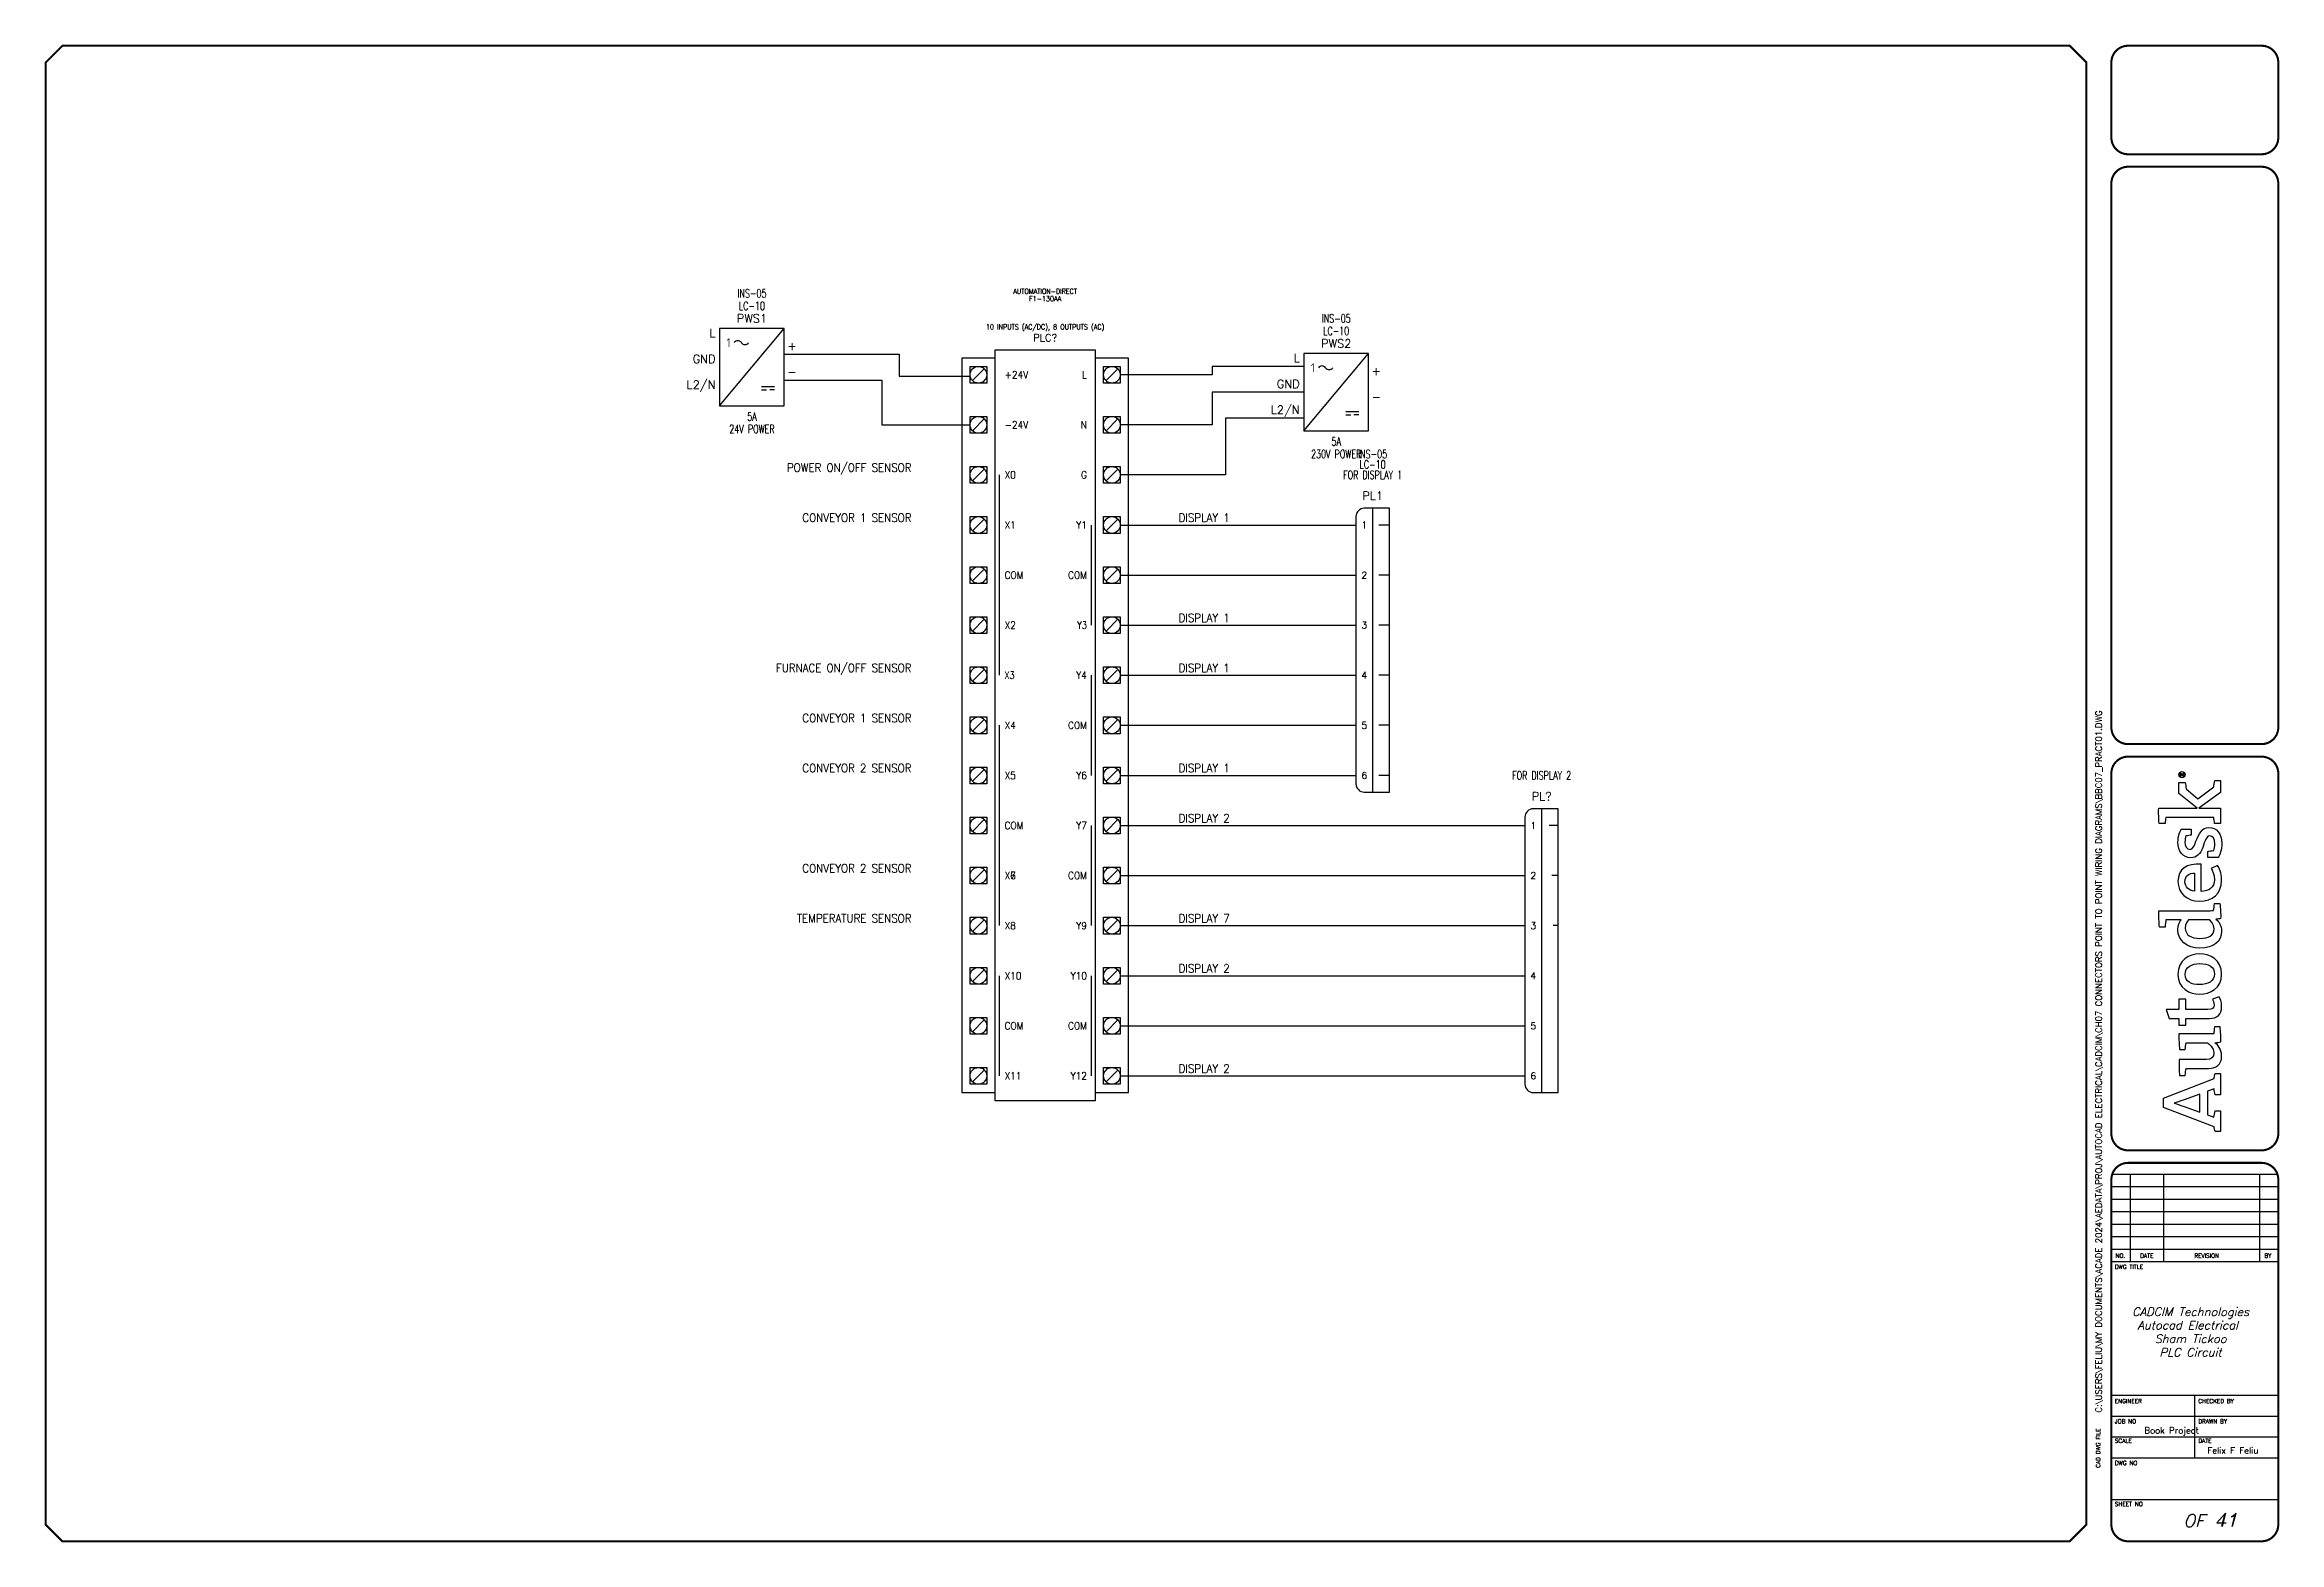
# Model space of a CAD drawing. Header units: inches. Extents: x 0 to 33.5, y 0 to 22.4.
import ezdxf
from ezdxf.enums import TextEntityAlignment as Align

# ---------------------------------------------------------------- set-up
doc = ezdxf.new("R2010")
doc.units = ezdxf.units.IN
doc.header["$MEASUREMENT"] = 0
for name, color, linetype in [('DESC', 150, 'Continuous'), ('LAYER_1', 160, 'Continuous'), ('LOC', 8, 'Continuous'), ('MISC', 7, 'Continuous'), ('SYMS', 7, 'Continuous'), ('TAGS', 150, 'Continuous'), ('TERMS', 123, 'Continuous'), ('TITLE', 7, 'Continuous'), ('WIRES', 7, 'Continuous')]:
    doc.layers.add(name, color=color, linetype=linetype)
doc.styles.add('ITALIC', font='ITALIC')
doc.styles.add('SIMPLEX', font='SIMPLEX')
doc.styles.add('WD', font='romans.shx')
doc.styles.add('WD_IEC', font='isocp2.shx', dxfattribs={"width": 0.9, "height": 4})

# ---------------------------------------------------------------- blocks, each defined once
blk = doc.blocks.new('AI9-BLK2')
at = {"layer": 'LAYER_1', "color": 7}
blk.add_circle((0, 0), 2.03, dxfattribs=at)
blk.add_open_spline([(1.7, 0), (1.7, -1), (1, -1.8), (0, -1.8), (-1, -1.8), (-1.7, -1), (-1.7, 0), (-1.7, 1), (-1, 1.8), (0, 1.8), (1, 1.8), (1.7, 1), (1.7, 0)], degree=3, knots=[0, 0, 0, 0, 1, 1, 1, 2, 2, 2, 3, 3, 3, 4, 4, 4, 4], dxfattribs=at)
blk = doc.blocks.new('AI9-BLK1')
at = {"layer": 'LAYER_1', "color": 7}
for points, knots in [([(0.7, -1.1), (0.7, -1.1), (0.2, -0.4), (0.2, -0.4), (0.1, -0.2), (0, -0.2), (-0.1, -0.1), (0.3, 0), (0.5, 0.2), (0.5, 0.5), (0.5, 0.8), (0.3, 1.1), (-0.2, 1.1), (-0.2, 1.1), (-0.8, 1.1), (-0.8, 1.1), (-0.8, 1.1), (-0.8, -1.1), (-0.8, -1.1), (-0.8, -1.1), (-0.5, -1.1), (-0.5, -1.1), (-0.5, -1.1), (-0.5, -0.1), (-0.5, -0.1), (-0.4, -0.1), (-0.3, -0.2), (-0.2, -0.3), (-0.2, -0.3), (0.3, -1.1), (0.3, -1.1), (0.3, -1.1), (0.7, -1.1), (0.7, -1.1)], [0, 0, 0, 0, 1, 1, 1, 2, 2, 2, 3, 3, 3, 4, 4, 4, 5, 5, 5, 6, 6, 6, 7, 7, 7, 8, 8, 8, 9, 9, 9, 10, 10, 10, 11, 11, 11, 11]), ([(0.2, 0.5), (0.2, 0.2), (-0.1, 0.1), (-0.3, 0.1), (-0.3, 0.1), (-0.5, 0.1), (-0.5, 0.1), (-0.5, 0.1), (-0.5, 0.8), (-0.5, 0.8), (-0.5, 0.8), (-0.2, 0.8), (-0.2, 0.8), (0.1, 0.8), (0.2, 0.7), (0.2, 0.5)], [0, 0, 0, 0, 1, 1, 1, 2, 2, 2, 3, 3, 3, 4, 4, 4, 5, 5, 5, 5])]:
    blk.add_open_spline(points, degree=3, knots=knots, dxfattribs=at)
blk = doc.blocks.new('LOGO')
for points, knots in [([(35.2, 4.3), (35.2, 4.3), (22.1, 38.1), (22.1, 38.1), (22.1, 38.1), (16.1, 38.1), (16.1, 38.1), (16.1, 38.1), (3.2, 4.3), (3.2, 4.3), (2.2, 4.2), (0.9, 4), (0, 3.7), (0, 3.7), (0, 0), (0, 0), (0, 0), (13.7, 0), (13.7, 0), (13.7, 0), (13.7, 3.7), (13.7, 3.7), (12.4, 4), (10.9, 4.3), (9.5, 4.4), (9.5, 4.4), (11.1, 8.8), (11.1, 8.8), (11.1, 8.8), (26.8, 8.8), (26.8, 8.8), (26.8, 8.8), (28.4, 4.3), (28.4, 4.3), (27, 4.2), (25.8, 4), (24.5, 3.7), (24.5, 3.7), (24.5, 0), (24.5, 0), (24.5, 0), (38.7, 0), (38.7, 0), (38.7, 0), (38.7, 3.7), (38.7, 3.7), (37.9, 3.9), (36, 4.3), (35.2, 4.3)], [0, 0, 0, 0, 1, 1, 1, 2, 2, 2, 3, 3, 3, 4, 4, 4, 5, 5, 5, 6, 6, 6, 7, 7, 7, 8, 8, 8, 9, 9, 9, 10, 10, 10, 11, 11, 11, 12, 12, 12, 13, 13, 13, 14, 14, 14, 15, 15, 15, 16, 16, 16, 16]), ([(12.8, 13.8), (12.8, 13.8), (16.6, 24.3), (16.6, 24.3), (17.8, 27.5), (18.2, 28.8), (18.8, 30.9), (18.8, 30.9), (18.9, 30.9), (18.9, 30.9), (19.6, 28.9), (20, 27.5), (21.1, 24.3), (21.1, 24.3), (24.9, 13.8), (24.9, 13.8), (24.9, 13.8), (12.8, 13.8), (12.8, 13.8)], [0, 0, 0, 0, 1, 1, 1, 2, 2, 2, 3, 3, 3, 4, 4, 4, 5, 5, 5, 6, 6, 6, 6]), ([(70.8, 23.1), (70.8, 23.1), (70.8, 27.7), (70.8, 27.7), (70.8, 27.7), (75.3, 27.7), (75.3, 27.7), (75.3, 27.7), (75.3, 34.3), (75.3, 34.3), (75.3, 34.3), (81.3, 36.2), (81.3, 36.2), (81.3, 36.2), (81.3, 27.7), (81.3, 27.7), (81.3, 27.7), (88, 27.7), (88, 27.7), (88, 27.7), (88, 23.1), (88, 23.1), (88, 23.1), (81.3, 23.1), (81.3, 23.1), (81.3, 23.1), (81.3, 8.4), (81.3, 8.4), (81.3, 5.6), (82.1, 4.3), (84.3, 4.3), (86, 4.3), (87.5, 5.1), (88, 5.5), (88, 5.5), (89.7, 0.9), (89.7, 0.9), (88.7, 0.3), (86.5, -0.7), (83.2, -0.7), (77.6, -0.7), (75.3, 2.4), (75.3, 7.4), (75.3, 7.4), (75.3, 23.1), (75.3, 23.1), (75.3, 23.1), (70.8, 23.1), (70.8, 23.1)], [0, 0, 0, 0, 1, 1, 1, 2, 2, 2, 3, 3, 3, 4, 4, 4, 5, 5, 5, 6, 6, 6, 7, 7, 7, 8, 8, 8, 9, 9, 9, 10, 10, 10, 11, 11, 11, 12, 12, 12, 13, 13, 13, 14, 14, 14, 15, 15, 15, 16, 16, 16, 16]), ([(147.1, 4.7), (147.1, 5.4), (147, 6.1), (147, 6.9), (147, 6.9), (147, 41.1), (147, 41.1), (143.4, 41.2), (139.3, 41), (136.1, 40.7), (136.1, 40.7), (136.1, 37), (136.1, 37), (137.7, 36.8), (139.6, 36.6), (141, 36.4), (141, 36.4), (141, 36.4), (141, 36.4), (141, 36.4), (141, 26.2), (141, 26.2), (140, 27.1), (138, 28.4), (134.3, 28.4), (127.3, 28.4), (122, 22.6), (122, 13.8), (122, 4.5), (126.6, -0.7), (133.4, -0.7), (137.1, -0.7), (139.6, 1.1), (141.3, 3.1), (141.3, 2.1), (141.6, 0.6), (141.8, 0), (145.2, -0.2), (148.7, 0.1), (151.7, 0.4), (151.7, 0.4), (151.7, 4.1), (151.7, 4.1), (150.2, 4.2), (148.4, 4.5), (147.1, 4.7)], [0, 0, 0, 0, 1, 1, 1, 2, 2, 2, 3, 3, 3, 4, 4, 4, 5, 5, 5, 6, 6, 6, 7, 7, 7, 8, 8, 8, 9, 9, 9, 10, 10, 10, 11, 11, 11, 12, 12, 12, 13, 13, 13, 14, 14, 14, 15, 15, 15, 15]), ([(229.4, 4.6), (229.4, 4.6), (221.5, 15.2), (221.5, 15.2), (221.5, 15.2), (228, 23), (228, 23), (229.4, 23.1), (231.3, 23.3), (232.4, 23.6), (232.4, 23.6), (232.4, 27.7), (232.4, 27.7), (232.4, 27.7), (225, 27.7), (225, 27.7), (225, 27.7), (215.2, 15.6), (215.2, 15.6), (215.2, 15.6), (215.2, 41.2), (215.2, 41.2), (211.8, 41.3), (208.2, 41.2), (205.1, 40.9), (205.1, 40.9), (205.1, 36.9), (205.1, 36.9), (206.5, 36.8), (208, 36.6), (209.1, 36.5), (209.1, 36.5), (209.1, 4.5), (209.1, 4.5), (207.8, 4.4), (206.3, 4.2), (205.1, 4), (205.1, 4), (205.1, 0), (205.1, 0), (205.1, 0), (215.2, 0), (215.2, 0), (215.2, 0), (215.2, 14.5), (215.2, 14.5), (215.2, 14.5), (225.6, 0), (225.6, 0), (225.6, 0), (233.7, 0), (233.7, 0), (233.7, 0), (233.7, 3.8), (233.7, 3.8), (232.2, 4.2), (230.6, 4.4), (229.4, 4.6)], [0, 0, 0, 0, 1, 1, 1, 2, 2, 2, 3, 3, 3, 4, 4, 4, 5, 5, 5, 6, 6, 6, 7, 7, 7, 8, 8, 8, 9, 9, 9, 10, 10, 10, 11, 11, 11, 12, 12, 12, 13, 13, 13, 14, 14, 14, 15, 15, 15, 16, 16, 16, 17, 17, 17, 18, 18, 18, 19, 19, 19, 19]), ([(59.7, -0.1), (59.5, 0.6), (59.2, 2.6), (59.1, 3.8), (57.8, 2), (54.9, -0.7), (50.2, -0.7), (44.2, -0.7), (42, 3.1), (42, 8.1), (42, 8.1), (42, 22.9), (42, 22.9), (40.6, 23.2), (38.8, 23.4), (37.3, 23.5), (37.3, 23.5), (37.3, 27.3), (37.3, 27.3), (40.3, 27.6), (44.4, 27.8), (48, 27.6), (48, 27.6), (48, 9.3), (48, 9.3), (48, 6.2), (49.1, 4.5), (52.3, 4.5), (55.8, 4.5), (58.4, 7.9), (59, 8.6), (59, 8.6), (59, 23), (59, 23), (57.8, 23.2), (56, 23.4), (54.6, 23.5), (54.6, 23.5), (54.6, 27.3), (54.6, 27.3), (57.6, 27.7), (61.5, 27.8), (65, 27.7), (65, 27.7), (65, 4.6), (65, 4.6), (66.3, 4.4), (68.1, 4.2), (69.6, 4.1), (69.6, 4.1), (69.6, 0.3), (69.6, 0.3), (66.7, 0), (63, -0.2), (59.7, -0.1)], [0, 0, 0, 0, 1, 1, 1, 2, 2, 2, 3, 3, 3, 4, 4, 4, 5, 5, 5, 6, 6, 6, 7, 7, 7, 8, 8, 8, 9, 9, 9, 10, 10, 10, 11, 11, 11, 12, 12, 12, 13, 13, 13, 14, 14, 14, 15, 15, 15, 16, 16, 16, 17, 17, 17, 18, 18, 18, 18]), ([(104.8, -0.7), (95.2, -0.7), (91.4, 7), (91.4, 13.8), (91.4, 20.6), (95.1, 28.4), (104.6, 28.4), (114.1, 28.4), (118.3, 20.8), (118.3, 14), (118.3, 7.2), (114.2, -0.7), (104.8, -0.7)], [0, 0, 0, 0, 1, 1, 1, 2, 2, 2, 3, 3, 3, 4, 4, 4, 4]), ([(104.5, 23.6), (99.6, 23.6), (97.8, 19.5), (97.8, 14), (97.8, 8.5), (99.9, 4.1), (104.8, 4.1), (109.8, 4.1), (111.8, 8.2), (111.8, 13.8), (111.8, 19.3), (109.5, 23.6), (104.5, 23.6)], [0, 0, 0, 0, 1, 1, 1, 2, 2, 2, 3, 3, 3, 4, 4, 4, 4]), ([(141, 7.6), (140.3, 6.7), (138.2, 4.3), (135, 4.3), (130.5, 4.3), (128.5, 8.1), (128.5, 13.8), (128.5, 19.6), (130.9, 23.5), (135.4, 23.5), (138.3, 23.5), (139.9, 22.3), (141, 21.3), (141, 21.3), (141, 7.6), (141, 7.6)], [0, 0, 0, 0, 1, 1, 1, 2, 2, 2, 3, 3, 3, 4, 4, 4, 5, 5, 5, 5]), ([(167.6, 4.1), (171.4, 4.1), (173.8, 5.5), (175, 6.2), (175, 6.2), (177.1, 2.1), (177.1, 2.1), (175.5, 1.1), (172.6, -0.7), (167.2, -0.7), (158.2, -0.7), (153.3, 5.5), (153.3, 14), (153.3, 22.5), (158.9, 28.4), (166.4, 28.4), (174.6, 28.4), (178.7, 22.5), (177.9, 12.9), (177.9, 12.9), (159.8, 12.9), (159.8, 12.9), (160, 7.9), (162.3, 4.1), (167.6, 4.1)], [0, 0, 0, 0, 1, 1, 1, 2, 2, 2, 3, 3, 3, 4, 4, 4, 5, 5, 5, 6, 6, 6, 7, 7, 7, 8, 8, 8, 8]), ([(172, 17.3), (171.9, 20.8), (170.4, 23.7), (166.3, 23.7), (162.6, 23.7), (160.6, 21.2), (159.9, 17.3), (159.9, 17.3), (172, 17.3), (172, 17.3)], [0, 0, 0, 0, 1, 1, 1, 2, 2, 2, 3, 3, 3, 3]), ([(193.3, 16.4), (190.2, 17.6), (187.8, 18.3), (187.8, 20.5), (187.8, 22.6), (189.9, 23.7), (192.6, 23.7), (194.1, 23.7), (195.6, 23.5), (196.8, 23.1), (196.9, 21.9), (197.1, 20.1), (197.3, 19.6), (197.3, 19.6), (201.3, 19.6), (201.3, 19.6), (201.3, 19.6), (201.3, 26.1), (201.3, 26.1), (200.2, 26.8), (197.1, 28.4), (192.4, 28.4), (186.5, 28.4), (182.2, 25), (182.2, 20.1), (182.2, 15.7), (184.9, 13.4), (189.1, 11.9), (193.4, 10.4), (196.7, 9.3), (196.7, 7.2), (196.7, 5.1), (195, 3.9), (191.4, 3.9), (189.9, 3.9), (188.1, 4.1), (187, 4.6), (186.9, 5.9), (186.6, 7.8), (186.3, 8.4), (186.3, 8.4), (182.3, 8.4), (182.3, 8.4), (182.3, 8.4), (182.3, 1.6), (182.3, 1.6), (182.3, 1.6), (182.3, 1.6), (182.3, 1.6), (184.1, 0.5), (187.5, -0.8), (191.8, -0.8), (198.3, -0.8), (202.4, 2.6), (202.4, 7.8), (202.4, 12.5), (197.8, 14.6), (193.3, 16.4)], [0, 0, 0, 0, 1, 1, 1, 2, 2, 2, 3, 3, 3, 4, 4, 4, 5, 5, 5, 6, 6, 6, 7, 7, 7, 8, 8, 8, 9, 9, 9, 10, 10, 10, 11, 11, 11, 12, 12, 12, 13, 13, 13, 14, 14, 14, 15, 15, 15, 16, 16, 16, 17, 17, 17, 18, 18, 18, 19, 19, 19, 19])]:
    blk.add_open_spline(points, degree=3, knots=knots)
for name, p in [('AI9-BLK2', (237.6, 25.7)), ('AI9-BLK1', (237.8, 25.7))]:
    blk.add_blockref(name, p)
blk = doc.blocks.new('NO_NUM_acade_title')
at = {"layer": 'TITLE'}
for p, q in [((30.594, 22.177), (30.594, 20.781)), ((30.969, 5.531), (33.469, 5.531)), ((31.25, 5.531), (31.25, 4.219)), ((31.75, 5.531), (31.75, 4.219)), ((33.188, 5.531), (33.188, 4.219)), ((30.969, 5.344), (33.469, 5.344)), ((30.969, 5.156), (33.469, 5.156)), ((30.969, 4.969), (33.469, 4.969)), ((30.969, 4.781), (33.469, 4.781)), ((30.969, 4.594), (33.469, 4.594)), ((30.969, 4.406), (33.469, 4.406)), ((30.969, 4.219), (33.469, 4.219)), ((30.594, 0.281), (30.594, 2.214)), ((30.969, 2.219), (33.469, 2.219)), ((32.219, 1.281), (32.219, 2.219)), ((30.969, 1.906), (33.469, 1.906)), ((30.969, 1.594), (33.469, 1.594)), ((30.969, 1.281), (33.469, 1.281)), ((30.969, 0.656), (33.469, 0.656))]:
    blk.add_line(p, q, dxfattribs=at)
at = {"layer": 'TITLE', "const_width": 0.0312}
blk.add_lwpolyline([(30.594, 0.281), (30.594, 22.177), (30.344, 22.427), (0.281, 22.427), (0.031, 22.177), (0.031, 0.281), (0.281, 0.031), (30.344, 0.031)], close=True, dxfattribs=at)
for points in [[(31.219, 22.427, 0.414214), (30.969, 22.177, 0.414214)], [(33.469, 22.177, 0.414214), (33.219, 22.427, 0.414214)], [(30.969, 21.052, 0.414214), (31.219, 20.802, 0.414214)], [(33.219, 20.802, 0.414214), (33.469, 21.052, 0.414214)], [(31.219, 20.615, 0.414214), (30.969, 20.365, 0.414214)], [(33.469, 20.365, 0.414214), (33.219, 20.615, 0.414214)], [(30.969, 12.219, 0.414214), (31.219, 11.969, 0.414214)], [(33.219, 11.969, 0.414214), (33.469, 12.219, 0.414214)], [(31.219, 11.781, 0.414214), (30.969, 11.531, 0.414214)], [(33.469, 11.531, 0.414214), (33.219, 11.781, 0.414214)], [(30.969, 6.135, 0.414214), (31.219, 5.885, 0.414214)], [(33.219, 5.885, 0.414214), (33.469, 6.135, 0.414214)], [(31.219, 5.698, 0.414214), (30.969, 5.448, 0.414214)], [(33.469, 5.448, 0.414214), (33.219, 5.698, 0.414214)], [(30.969, 0.281, 0.414214), (31.219, 0.031, 0.414214)], [(33.219, 0.031, 0.414214), (33.469, 0.281, 0.414214)]]:
    blk.add_lwpolyline(points, format="xyb", dxfattribs=at)
for points in [[(33.219, 22.427), (31.219, 22.427)], [(30.969, 22.177), (30.969, 21.052)], [(33.469, 22.177), (33.469, 21.052)], [(33.219, 20.802), (31.219, 20.802)], [(33.219, 20.615), (31.219, 20.615)], [(30.969, 20.365), (30.969, 12.219)], [(33.469, 20.365), (33.469, 12.219)], [(31.219, 11.969), (33.219, 11.969)], [(31.219, 11.781), (33.219, 11.781)], [(31.219, 5.885), (33.219, 5.885)], [(31.219, 5.698), (33.219, 5.698)], [(30.969, 5.448), (30.969, 0.281)], [(33.469, 5.448), (33.469, 0.281)], [(31.219, 0.031), (33.219, 0.031)]]:
    blk.add_lwpolyline(points, dxfattribs=at)
at = {"layer": 'TITLE', "color": 7, "const_width": 0.0312}
for points in [[(30.969, 11.531), (30.969, 6.135)], [(33.469, 11.531), (33.469, 6.135)]]:
    blk.add_lwpolyline(points, dxfattribs=at)
at = {"xscale": 0.02250000000000085, "yscale": 0.02250000000000085, "zscale": 0.02250000000000085, "rotation": 90}
blk.add_blockref('LOGO', (32.605, 6.167), dxfattribs=at)
at = {"layer": 'TITLE', "color": 1, "style": 'SIMPLEX'}
for s, p in [('DWG TITLE', (31.021, 4.109)), ('ENGINEER', (31.021, 2.099)), ('CHECKED BY', (32.271, 2.099)), ('JOB NO', (31.021, 1.797)), ('DRAWN BY', (32.271, 1.797)), ('SCALE', (31.021, 1.505)), ('DATE', (32.271, 1.505)), ('DWG NO', (31.021, 1.172)), ('SHEET NO', (31.021, 0.557))]:
    blk.add_text(s, height=0.0625, dxfattribs=at).set_placement(p)
at = {"layer": 'TITLE', "color": 1}
for s, height, style, p in [('NO.', 0.0625, 'SIMPLEX', (31.104, 4.307)), ('DATE', 0.0625, 'SIMPLEX', (31.5, 4.307)), ('REVISION', 0.0625, 'SIMPLEX', (32.396, 4.307)), ('BY', 0.0625, 'SIMPLEX', (33.313, 4.307)), ('OF', 0.1875, 'ITALIC', (32.208, 0.339))]:
    blk.add_text(s, height=height, dxfattribs=dict(at, style=style)).set_placement(p, align=Align.MIDDLE)
at = {"layer": 'TITLE', "color": 1, "style": 'SIMPLEX'}
blk.add_text('CAD DWG FILE', height=0.0625, rotation=90, dxfattribs=at).set_placement((30.802, 1.13))
at = {"layer": 'TITLE', "color": 1, "style": 'ITALIC'}
for tag, height, p in [('TITLE#1', 0.125, (32.156, 3.406)), ('TITLE#2', 0.125, (32.156, 3.204)), ('TITLE#3', 0.125, (32.156, 3.001)), ('TITLE#4', 0.125, (32.156, 2.799)), ('DWG#', 0.2, (32.156, 0.826))]:
    blk.add_attdef(tag, text='', height=height, dxfattribs=at).set_placement(p, align=Align.CENTER)
at = {"layer": 'TITLE', "color": 1, "style": 'SIMPLEX'}
blk.add_attdef('CAD#', (30.826, 1.958), '', height=0.0938, rotation=90, dxfattribs=at)
at = {"layer": 'TITLE', "color": 1}
for tag, p, height, style in [('ENGINEER', (31.237, 1.958), 0.0938, 'ITALIC'), ('CHKDBY', (32.424, 1.958), 0.0938, 'ITALIC'), ('JOB#', (31.464, 1.644), 0.0938, 'SIMPLEX'), ('DRAWNBY', (32.494, 1.644), 0.0938, 'ITALIC'), ('SCALE', (31.353, 1.344), 0.0938, 'SIMPLEX'), ('DATE', (32.408, 1.344), 0.0938, 'SIMPLEX'), ('SHTS', (32.532, 0.25), 0.2, 'ITALIC')]:
    blk.add_attdef(tag, p, '', height=height, dxfattribs=dict(at, style=style))
at = {"layer": 'TITLE', "color": 1, "style": 'ITALIC'}
blk.add_attdef('SH#', text='', height=0.2, dxfattribs=at).set_placement((31.881, 0.25), align=Align.RIGHT)
at = {"layer": 'TITLE', "color": 7, "flags": 9}
blk.add_attdef('WD_TB', (31.219, 0.031), '', height=0.125, dxfattribs=at)
blk = doc.blocks.new('PLCIO75EF1-130AA')
for p, q in [((-0.75, 0.375), (0.75, 0.375)), ((-0.75, 0.25), (-0.75, 0.375)), ((0.75, 0.375), (0.75, -10.875)), ((-1.25, 0.25), (-1.25, -10.75)), ((-0.75, 0.25), (-1.25, 0.25)), ((-1.125, 0.125), (-0.875, 0.125)), ((-1.125, -0.125), (-1.125, 0.125)), ((-0.912, 0.088), (-1.088, -0.088)), ((-0.875, 0.125), (-0.875, -0.125)), ((-0.75, -10.75), (-0.75, 0.25)), ((1.25, 0.25), (0.75, 0.25)), ((0.875, -0.125), (0.875, 0.125)), ((0.875, 0.125), (1.125, 0.125)), ((1.088, 0.088), (0.912, -0.088)), ((1.125, 0.125), (1.125, -0.125)), ((1.25, -10.75), (1.25, 0.25)), ((-0.875, -0.125), (-1.125, -0.125)), ((1.125, -0.125), (0.875, -0.125)), ((-1.125, -0.625), (-0.875, -0.625)), ((-1.125, -0.625), (-0.875, -0.625)), ((-1.125, -0.875), (-1.125, -0.625)), ((-1.125, -0.875), (-1.125, -0.625)), ((-0.912, -0.662), (-1.088, -0.838)), ((-0.875, -0.625), (-0.875, -0.875)), ((-0.875, -0.625), (-0.875, -0.875)), ((0.875, -0.875), (0.875, -0.625)), ((0.875, -0.625), (1.125, -0.625)), ((1.088, -0.662), (0.912, -0.838)), ((1.125, -0.625), (1.125, -0.875)), ((-0.875, -0.875), (-1.125, -0.875)), ((-0.875, -0.875), (-1.125, -0.875)), ((1.125, -0.875), (0.875, -0.875)), ((-1.125, -1.375), (-0.875, -1.375)), ((-1.125, -1.375), (-0.875, -1.375)), ((-1.125, -1.625), (-1.125, -1.375)), ((-1.125, -1.625), (-1.125, -1.375)), ((-0.875, -1.625), (-1.125, -1.625)), ((-0.875, -1.625), (-1.125, -1.625)), ((-0.912, -1.412), (-1.088, -1.588)), ((-0.875, -1.375), (-0.875, -1.625)), ((-0.875, -1.375), (-0.875, -1.625)), ((-0.688, -1.5), (-0.688, -4.5)), ((0.875, -1.625), (0.875, -1.375)), ((0.875, -1.375), (1.125, -1.375)), ((1.125, -1.625), (0.875, -1.625)), ((1.088, -1.412), (0.912, -1.588)), ((1.125, -1.375), (1.125, -1.625)), ((-1.125, -2.125), (-0.875, -2.125)), ((-1.125, -2.125), (-0.875, -2.125)), ((-1.125, -2.375), (-1.125, -2.125)), ((-1.125, -2.375), (-1.125, -2.125)), ((-0.912, -2.162), (-1.088, -2.338)), ((-0.875, -2.125), (-0.875, -2.375)), ((-0.875, -2.125), (-0.875, -2.375)), ((0.688, -2.25), (0.688, -3.75)), ((0.875, -2.375), (0.875, -2.125)), ((0.875, -2.375), (0.875, -2.125)), ((0.875, -2.125), (1.125, -2.125)), ((0.875, -2.125), (1.125, -2.125)), ((1.088, -2.162), (0.912, -2.338)), ((1.125, -2.125), (1.125, -2.375)), ((1.125, -2.125), (1.125, -2.375)), ((-0.875, -2.375), (-1.125, -2.375)), ((-0.875, -2.375), (-1.125, -2.375)), ((1.125, -2.375), (0.875, -2.375)), ((1.125, -2.375), (0.875, -2.375)), ((-1.125, -2.875), (-0.875, -2.875)), ((-1.125, -2.875), (-0.875, -2.875)), ((-1.125, -3.125), (-1.125, -2.875)), ((-1.125, -3.125), (-1.125, -2.875)), ((-0.912, -2.912), (-1.088, -3.088)), ((-0.875, -2.875), (-0.875, -3.125)), ((-0.875, -2.875), (-0.875, -3.125)), ((0.875, -3.125), (0.875, -2.875)), ((0.875, -2.875), (1.125, -2.875)), ((1.088, -2.912), (0.912, -3.088)), ((1.125, -2.875), (1.125, -3.125)), ((-0.875, -3.125), (-1.125, -3.125)), ((-0.875, -3.125), (-1.125, -3.125)), ((1.125, -3.125), (0.875, -3.125)), ((-1.125, -3.625), (-0.875, -3.625)), ((-1.125, -3.625), (-0.875, -3.625)), ((-1.125, -3.875), (-1.125, -3.625)), ((-1.125, -3.875), (-1.125, -3.625)), ((-0.912, -3.662), (-1.088, -3.838)), ((-0.875, -3.625), (-0.875, -3.875)), ((-0.875, -3.625), (-0.875, -3.875)), ((0.875, -3.875), (0.875, -3.625)), ((0.875, -3.625), (1.125, -3.625)), ((1.088, -3.662), (0.912, -3.838)), ((1.125, -3.625), (1.125, -3.875)), ((-0.875, -3.875), (-1.125, -3.875)), ((-0.875, -3.875), (-1.125, -3.875)), ((1.125, -3.875), (0.875, -3.875)), ((-1.125, -4.375), (-0.875, -4.375)), ((-1.125, -4.375), (-0.875, -4.375)), ((-1.125, -4.625), (-1.125, -4.375)), ((-1.125, -4.625), (-1.125, -4.375)), ((-0.875, -4.625), (-1.125, -4.625)), ((-0.875, -4.625), (-1.125, -4.625)), ((-0.912, -4.412), (-1.088, -4.588)), ((-0.875, -4.375), (-0.875, -4.625)), ((-0.875, -4.375), (-0.875, -4.625)), ((0.688, -4.5), (0.688, -6)), ((0.875, -4.625), (0.875, -4.375)), ((0.875, -4.375), (1.125, -4.375)), ((1.125, -4.625), (0.875, -4.625)), ((1.088, -4.412), (0.912, -4.588)), ((1.125, -4.375), (1.125, -4.625)), ((-1.125, -5.125), (-0.875, -5.125)), ((-1.125, -5.125), (-0.875, -5.125)), ((-1.125, -5.375), (-1.125, -5.125)), ((-1.125, -5.375), (-1.125, -5.125)), ((-0.912, -5.162), (-1.088, -5.338)), ((-0.875, -5.125), (-0.875, -5.375)), ((-0.875, -5.125), (-0.875, -5.375)), ((-0.688, -5.25), (-0.688, -8.25)), ((0.875, -5.375), (0.875, -5.125)), ((0.875, -5.125), (1.125, -5.125)), ((1.088, -5.162), (0.912, -5.338)), ((1.125, -5.125), (1.125, -5.375)), ((-0.875, -5.375), (-1.125, -5.375)), ((-0.875, -5.375), (-1.125, -5.375)), ((1.125, -5.375), (0.875, -5.375)), ((-1.125, -5.875), (-0.875, -5.875)), ((-1.125, -5.875), (-0.875, -5.875)), ((-1.125, -6.125), (-1.125, -5.875)), ((-1.125, -6.125), (-1.125, -5.875)), ((-0.912, -5.912), (-1.088, -6.088)), ((-0.875, -5.875), (-0.875, -6.125)), ((-0.875, -5.875), (-0.875, -6.125)), ((0.875, -6.125), (0.875, -5.875)), ((0.875, -5.875), (1.125, -5.875)), ((1.088, -5.912), (0.912, -6.088)), ((1.125, -5.875), (1.125, -6.125)), ((-0.875, -6.125), (-1.125, -6.125)), ((-0.875, -6.125), (-1.125, -6.125)), ((1.125, -6.125), (0.875, -6.125)), ((-1.125, -6.625), (-0.875, -6.625)), ((-1.125, -6.625), (-0.875, -6.625)), ((-1.125, -6.875), (-1.125, -6.625)), ((-1.125, -6.875), (-1.125, -6.625)), ((-0.912, -6.662), (-1.088, -6.838)), ((-0.875, -6.625), (-0.875, -6.875)), ((-0.875, -6.625), (-0.875, -6.875)), ((0.875, -6.875), (0.875, -6.625)), ((0.875, -6.625), (1.125, -6.625)), ((1.088, -6.662), (0.912, -6.838)), ((1.125, -6.625), (1.125, -6.875)), ((-0.875, -6.875), (-1.125, -6.875)), ((-0.875, -6.875), (-1.125, -6.875)), ((0.688, -6.75), (0.688, -8.25)), ((1.125, -6.875), (0.875, -6.875)), ((-1.125, -7.375), (-0.875, -7.375)), ((-1.125, -7.375), (-0.875, -7.375)), ((-1.125, -7.625), (-1.125, -7.375)), ((-1.125, -7.625), (-1.125, -7.375)), ((-0.875, -7.625), (-1.125, -7.625)), ((-0.875, -7.625), (-1.125, -7.625)), ((-0.912, -7.412), (-1.088, -7.588)), ((-0.875, -7.375), (-0.875, -7.625)), ((-0.875, -7.375), (-0.875, -7.625)), ((0.875, -7.625), (0.875, -7.375)), ((0.875, -7.375), (1.125, -7.375)), ((1.125, -7.625), (0.875, -7.625)), ((1.088, -7.412), (0.912, -7.588)), ((1.125, -7.375), (1.125, -7.625)), ((-1.125, -8.125), (-0.875, -8.125)), ((-1.125, -8.125), (-0.875, -8.125)), ((-1.125, -8.375), (-1.125, -8.125)), ((-1.125, -8.375), (-1.125, -8.125)), ((-0.912, -8.162), (-1.088, -8.338)), ((-0.875, -8.125), (-0.875, -8.375)), ((-0.875, -8.125), (-0.875, -8.375)), ((0.875, -8.375), (0.875, -8.125)), ((0.875, -8.125), (1.125, -8.125)), ((1.088, -8.162), (0.912, -8.338)), ((1.125, -8.125), (1.125, -8.375)), ((-0.875, -8.375), (-1.125, -8.375)), ((-0.875, -8.375), (-1.125, -8.375)), ((1.125, -8.375), (0.875, -8.375)), ((-1.125, -8.875), (-0.875, -8.875)), ((-1.125, -8.875), (-0.875, -8.875)), ((-1.125, -9.125), (-1.125, -8.875)), ((-1.125, -9.125), (-1.125, -8.875)), ((-0.912, -8.912), (-1.088, -9.088)), ((-0.875, -8.875), (-0.875, -9.125)), ((-0.875, -8.875), (-0.875, -9.125)), ((-0.688, -9), (-0.688, -10.5)), ((0.688, -9), (0.688, -10.5)), ((0.875, -9.125), (0.875, -8.875)), ((0.875, -9.125), (0.875, -8.875)), ((0.875, -8.875), (1.125, -8.875)), ((0.875, -8.875), (1.125, -8.875)), ((1.088, -8.912), (0.912, -9.088)), ((1.125, -8.875), (1.125, -9.125)), ((1.125, -8.875), (1.125, -9.125)), ((-0.875, -9.125), (-1.125, -9.125)), ((-0.875, -9.125), (-1.125, -9.125)), ((1.125, -9.125), (0.875, -9.125)), ((1.125, -9.125), (0.875, -9.125)), ((-1.125, -9.625), (-0.875, -9.625)), ((-1.125, -9.625), (-0.875, -9.625)), ((-1.125, -9.875), (-1.125, -9.625)), ((-1.125, -9.875), (-1.125, -9.625)), ((-0.912, -9.662), (-1.088, -9.838)), ((-0.875, -9.625), (-0.875, -9.875)), ((-0.875, -9.625), (-0.875, -9.875)), ((0.875, -9.625), (1.125, -9.625)), ((0.875, -9.625), (1.125, -9.625)), ((0.875, -9.875), (0.875, -9.625)), ((0.875, -9.875), (0.875, -9.625)), ((1.088, -9.662), (0.912, -9.838)), ((1.125, -9.625), (1.125, -9.875)), ((1.125, -9.625), (1.125, -9.875)), ((-0.875, -9.875), (-1.125, -9.875)), ((-0.875, -9.875), (-1.125, -9.875)), ((1.125, -9.875), (0.875, -9.875)), ((1.125, -9.875), (0.875, -9.875)), ((-1.125, -10.625), (-1.125, -10.375)), ((-1.125, -10.625), (-1.125, -10.375)), ((-1.125, -10.375), (-0.875, -10.375)), ((-1.125, -10.375), (-0.875, -10.375)), ((-0.875, -10.375), (-0.875, -10.625)), ((-0.875, -10.375), (-0.875, -10.625)), ((0.875, -10.375), (1.125, -10.375)), ((0.875, -10.375), (1.125, -10.375)), ((0.875, -10.625), (0.875, -10.375)), ((0.875, -10.625), (0.875, -10.375)), ((1.125, -10.375), (1.125, -10.625)), ((1.125, -10.375), (1.125, -10.625)), ((-0.875, -10.625), (-1.125, -10.625)), ((-0.875, -10.625), (-1.125, -10.625)), ((-0.912, -10.412), (-1.088, -10.588)), ((1.125, -10.625), (0.875, -10.625)), ((1.125, -10.625), (0.875, -10.625)), ((1.088, -10.412), (0.912, -10.588)), ((-1.25, -10.75), (-0.75, -10.75)), ((-0.75, -10.875), (-0.75, -10.75)), ((0.75, -10.875), (-0.75, -10.875)), ((0.75, -10.75), (1.25, -10.75))]:
    blk.add_line(p, q)
for centre in [(-1, 0), (1, 0), (-1, -0.75), (1, -0.75), (-1, -1.5), (1, -1.5), (-1, -2.25), (1, -2.25), (-1, -3), (1, -3), (-1, -3.75), (1, -3.75), (-1, -4.5), (1, -4.5), (-1, -5.25), (1, -5.25), (-1, -6), (1, -6), (-1, -6.75), (1, -6.75), (-1, -7.5), (1, -7.5), (-1, -8.25), (1, -8.25), (-1, -9), (1, -9), (-1, -9.75), (1, -9.75), (-1, -10.5), (1, -10.5)]:
    blk.add_circle(centre, 0.125)
at = {"style": 'WD'}
for tag, width, p in [('INST', 0.8, (0, 1.442)), ('LOC', 0.8, (0, 1.335)), ('MFG', 0.8, (0, 1.21)), ('CAT', 0.9, (0, 1.1)), ('DESC', 0.8, (0, 0.677))]:
    blk.add_attdef(tag, text='', height=0.0781, dxfattribs=dict(at, width=width)).set_placement(p, align=Align.CENTER)
for tag, p in [('LINE1', (0, 0.96)), ('LINE2', (0, 0.803)), ('TAG1', (0, 0.5))]:
    blk.add_attdef(tag, text='', height=0.109, dxfattribs=at).set_placement(p, align=Align.CENTER)
at = {"linetype": 'Continuous', "style": 'WD', "flags": 9}
for tag, p in [('ASSYCODE', (0.23, 1.219)), ('FAMILY', (0.231, 1.194))]:
    blk.add_attdef(tag, text='', height=0.01, dxfattribs=at).set_placement(p, align=Align.CENTER)
at = {"style": 'WD', "flags": 1}
for tag, p in [('X4TERM01', (-1.125, 0)), ('X1TERM16', (1.125, 0)), ('X4TERM02', (-1.125, -0.75)), ('X1TERM17', (1.125, -0.75)), ('X4TERM03', (-1.125, -1.5)), ('X1TERM18', (1.125, -1.5)), ('X4TERM04', (-1.125, -2.25)), ('X1TERM19', (1.125, -2.25)), ('X4TERM05', (-1.125, -3)), ('X1TERM20', (1.125, -3)), ('X4TERM06', (-1.125, -3.75)), ('X1TERM21', (1.125, -3.75)), ('X4TERM07', (-1.125, -4.5)), ('X1TERM22', (1.125, -4.5)), ('X4TERM08', (-1.125, -5.25)), ('X1TERM23', (1.125, -5.25)), ('X4TERM09', (-1.125, -6)), ('X1TERM24', (1.125, -6)), ('X4TERM10', (-1.125, -6.75)), ('X1TERM25', (1.125, -6.75)), ('X4TERM11', (-1.125, -7.5)), ('X1TERM26', (1.125, -7.5)), ('X4TERM12', (-1.125, -8.25)), ('X1TERM27', (1.125, -8.25)), ('X4TERM13', (-1.125, -9)), ('X1TERM28', (1.125, -9)), ('X4TERM14', (-1.125, -9.75)), ('X1TERM29', (1.125, -9.75)), ('X4TERM15', (-1.125, -10.5)), ('X1TERM30', (1.125, -10.5))]:
    blk.add_attdef(tag, p, '', height=0.0109, dxfattribs=at)
at = {"style": 'WD'}
for tag, width, p in [('TERMDESC01', 0.9, (-0.608, 0)), ('TERMDESC02', 0.9, (-0.608, -0.75)), ('TAGA03', 0.9, (-0.608, -1.5)), ('TAGA04', 0.9, (-0.608, -2.25)), ('TERMDESC05', 0.9, (-0.608, -3)), ('TAGA06', 0.9, (-0.608, -3.75)), ('TAGA07', 0.8, (-0.608, -4.5)), ('TAGA08', 0.9, (-0.608, -5.25)), ('TAGA09', 0.9, (-0.608, -6)), ('TERMDESC10', 0.9, (-0.608, -6.75)), ('TAGA11', 0.9, (-0.608, -7.5)), ('TAGA11', 0.9, (-0.608, -7.5)), ('TAGA12', 0.9, (-0.608, -8.25)), ('TAGA13', 0.9, (-0.608, -9)), ('TERMDESC14', 0.9, (-0.608, -9.75)), ('TAGA15', 0.9, (-0.608, -10.5))]:
    blk.add_attdef(tag, text='', height=0.109, dxfattribs=dict(at, width=width)).set_placement(p, align=Align.MIDDLE_LEFT)
for tag, width, p in [('TERMDESC16', 0.9, (0.625, 0)), ('TERMDESC17', 0.9, (0.625, -0.75)), ('TERMDESC18', 0.9, (0.625, -1.5)), ('TAGA19', 0.9, (0.625, -2.25)), ('TERMDESC20', 0.9, (0.625, -3)), ('TAGA21', 0.8, (0.625, -3.75)), ('TAGA22', 0.9, (0.625, -4.5)), ('TERMDESC23', 0.9, (0.625, -5.25)), ('TAGA24', 0.9, (0.625, -6)), ('TAGA25', 0.9, (0.625, -6.75)), ('TERMDESC26', 0.9, (0.625, -7.5)), ('TAGA27', 0.9, (0.625, -8.25)), ('TAGA28', 0.9, (0.625, -9)), ('TERMDESC29', 0.9, (0.625, -9.75)), ('TAGA30', 0.9, (0.625, -10.5))]:
    blk.add_attdef(tag, text='', height=0.109, dxfattribs=dict(at, width=width)).set_placement(p, align=Align.MIDDLE_RIGHT)
at = {"style": 'WD', "width": 0.9}
for tag, p in [('TERM01', (-1.154, -0.062)), ('TERM02', (-1.158, -0.812)), ('TERM03', (-1.158, -1.562)), ('TERM04', (-1.158, -2.312)), ('TERM05', (-1.158, -3.062)), ('TERM06', (-1.158, -3.812)), ('TERM07', (-1.158, -4.562)), ('TERM08', (-1.158, -5.312)), ('TERM09', (-1.158, -6.062)), ('TERM10', (-1.158, -6.812)), ('TERM11', (-1.158, -7.562)), ('TERM12', (-1.158, -8.312)), ('TERM13', (-1.158, -9.062)), ('TERM14', (-1.158, -9.812)), ('TERM15', (-1.158, -10.562))]:
    blk.add_attdef(tag, text='', height=0.0781, dxfattribs=at).set_placement(p, align=Align.TOP_RIGHT)
for tag, p in [('TERM16', (1.163, -0.062)), ('TERM17', (1.163, -0.812)), ('TERM18', (1.163, -1.562)), ('TERM19', (1.163, -2.312)), ('TERM20', (1.163, -3.062)), ('TERM21', (1.163, -3.812)), ('TERM22', (1.163, -4.562)), ('TERM23', (1.163, -5.312)), ('TERM24', (1.163, -6.062)), ('TERM25', (1.163, -6.812)), ('TERM26', (1.163, -7.562)), ('TERM27', (1.163, -8.312)), ('TERM28', (1.163, -9.062)), ('TERM29', (1.163, -9.812)), ('TERM30', (1.163, -10.562))]:
    blk.add_attdef(tag, text='', height=0.0781, dxfattribs=at).set_placement(p, align=Align.TOP_LEFT)
for tag, p in [('DESCA03', (-2.002, -1.453)), ('DESCB03', (-2.002, -1.672)), ('DESCC03', (-2.002, -1.89)), ('DESCB04', (-2.002, -2.422)), ('DESCA04', (-2.002, -2.203)), ('DESCC04', (-2.002, -2.64)), ('DESCA06', (-2.002, -3.703)), ('DESCB06', (-2.002, -3.922)), ('DESCC06', (-2.002, -4.14)), ('DESCA07', (-2.002, -4.453)), ('DESCB07', (-2.002, -4.672)), ('DESCC07', (-2.002, -4.89)), ('DESCB08', (-2.002, -5.422)), ('DESCA08', (-2.002, -5.203)), ('DESCC08', (-2.002, -5.64)), ('DESCA09', (-2.002, -5.953)), ('DESCB09', (-2.002, -6.172)), ('DESCC09', (-2.002, -6.39)), ('DESCA11', (-2.002, -7.453)), ('DESCB11', (-2.002, -7.672)), ('DESCC11', (-2.002, -7.89)), ('DESCB12', (-2.002, -8.422)), ('DESCA12', (-2.002, -8.203)), ('DESCC12', (-2.002, -8.64)), ('DESCA13', (-2.002, -8.953)), ('DESCB13', (-2.002, -9.172)), ('DESCC13', (-2.002, -9.39)), ('DESCA15', (-2.002, -10.453)), ('DESCB15', (-2.002, -10.672)), ('DESCC15', (-2.002, -10.89))]:
    blk.add_attdef(tag, text='', height=0.125, dxfattribs=at).set_placement(p, align=Align.RIGHT)
for tag, p in [('DESCA19', (1.998, -2.203)), ('DESCB19', (1.998, -2.422)), ('DESCC19', (1.998, -2.64)), ('DESCA21', (1.998, -3.703)), ('DESCB21', (1.998, -3.922)), ('DESCC21', (1.998, -4.14)), ('DESCA22', (1.998, -4.453)), ('DESCB22', (1.998, -4.672)), ('DESCC22', (1.998, -4.89)), ('DESCA24', (1.998, -5.953)), ('DESCB24', (1.998, -6.172)), ('DESCC24', (1.998, -6.39)), ('DESCA25', (1.998, -6.703)), ('DESCB25', (1.998, -6.922)), ('DESCC25', (1.998, -7.14)), ('DESCA27', (1.998, -8.203)), ('DESCB27', (1.998, -8.422)), ('DESCC27', (1.998, -8.64)), ('DESCA28', (1.998, -8.953)), ('DESCB28', (1.998, -9.172)), ('DESCC28', (1.998, -9.39)), ('DESCA30', (1.998, -10.453)), ('DESCB30', (1.998, -10.672)), ('DESCC30', (1.998, -10.89))]:
    blk.add_attdef(tag, p, '', height=0.125, dxfattribs=at)
blk = doc.blocks.new('HPW1_1PH')
for p, q in [((0, -0.967), (0.967, 0.193)), ((0.629, -0.677), (0.823, -0.677)), ((0.629, -0.725), (0.702, -0.725)), ((0.823, -0.725), (0.75, -0.725))]:
    blk.add_line(p, q)
blk.add_lwpolyline([(0.967, 0.193), (0, 0.193), (0, -0.967), (0.967, -0.967)], close=True)
for centre, start, end in [((0.271, -0.06), 36.8699, 143.1301), ((0.379, 0.021), 216.8699, 323.1301)]:
    blk.add_arc(centre, 0.0677, start, end)
at = {"style": 'WD_IEC'}
blk.add_text('1', height=0.13, dxfattribs=at).set_placement((0.163, -0.019), align=Align.MIDDLE_RIGHT)
at = {"style": 'WD', "width": 0.7}
for tag, p in [('INST', (0.484, 0.656)), ('LOC', (0.484, 0.469)), ('RATING1', (0.484, -1.188)), ('DESC1', (0.484, -1.375)), ('DESC2', (0.484, -1.562)), ('DESC3', (0.484, -1.75))]:
    blk.add_attdef(tag, text='', height=0.125, dxfattribs=at).set_placement(p, align=Align.CENTER)
at = {"style": 'WD'}
blk.add_attdef('TAG1', text='', height=0.125, dxfattribs=at).set_placement((0.484, 0.281), align=Align.CENTER)
at = {"style": 'WD', "flags": 8}
for tag, p in [('TERM01', (-0.062, 0.062)), ('TERM02', (-0.062, -0.325)), ('TERM03', (-0.062, -0.712))]:
    blk.add_attdef(tag, text='', height=0.125, dxfattribs=at).set_placement(p, align=Align.RIGHT)
at = {"style": 'WD'}
for tag, p, height, flags in [('X4TERM01', (0, 0), 0.0193, 1), ('X1TERM04', (0.967, -0.193), 0.0193, 1), ('TERM04', (1.014, -0.132), 0.125, 8), ('X4TERM02', (0, -0.387), 0.0193, 1), ('X1TERM05', (0.967, -0.58), 0.0193, 1), ('TERM05', (1.014, -0.519), 0.125, 8), ('X4TERM03', (0, -0.774), 0.0193, 1)]:
    blk.add_attdef(tag, p, '', height=height, dxfattribs=dict(at, flags=flags))
at = {"style": 'WD', "flags": 9}
for tag, p in [('ASSYCODE', (0.484, 0.114)), ('FAMILY', (0.484, 0.09)), ('MFG', (0.484, 0.16)), ('CAT', (0.484, 0.138))]:
    blk.add_attdef(tag, text='', height=0.0155, dxfattribs=at).set_placement(p, align=Align.CENTER)
blk = doc.blocks.new('HCN1_1PJ_118F')
at = {"layer": 'SYMS'}
for p, q in [((-0.25, 0.125), (-0.25, -3.875)), ((0.25, 0.25), (-0.125, 0.25)), ((0, 0.25), (0, -4)), ((0.25, -4), (0.25, 0.25)), ((-0.125, -4), (0.25, -4))]:
    blk.add_line(p, q, dxfattribs=at)
for centre, start, end in [((-0.125, 0.125), 90, 180), ((-0.125, -3.875), 180, 270)]:
    blk.add_arc(centre, 0.125, start, end, dxfattribs=at)
at = {"layer": 'SYMS', "style": 'WD', "width": 0.7}
for tag, p in [('INST', (0, 1)), ('DESC1', (0, 0.688)), ('LOC', (0, 0.844)), ('DESC2', (0, 0.531))]:
    blk.add_attdef(tag, text='', height=0.125, dxfattribs=at).set_placement(p, align=Align.CENTER)
at = {"layer": 'SYMS', "style": 'WD'}
blk.add_attdef('TAG1', text='', height=0.125, dxfattribs=at).set_placement((0, 0.375), align=Align.CENTER)
at = {"layer": 'SYMS', "style": 'WD', "width": 0.8}
blk.add_attdef('XREF', (1, 0.375), '', height=0.125, dxfattribs=at)
at = {"layer": 'SYMS', "linetype": 'Continuous', "style": 'WD', "flags": 8}
for tag, p in [('TERMDESC01P', (-0.35, 0.05)), ('TERMDESC02P', (-0.35, -0.7)), ('TERMDESC03P', (-0.35, -1.45)), ('TERMDESC04P', (-0.35, -2.2)), ('TERMDESC05P', (-0.35, -2.95)), ('TERMDESC06P', (-0.35, -3.7))]:
    blk.add_attdef(tag, text='', height=0.1, dxfattribs=at).set_placement(p, align=Align.RIGHT)
at = {"layer": 'SYMS', "linetype": 'Continuous', "style": 'WD'}
for tag, flags, p in [('TERM01P', 8, (-0.125, 0)), ('TERM01J', 9, (0.125, 0)), ('TERM02P', 8, (-0.125, -0.75)), ('TERM02J', 9, (0.125, -0.75)), ('TERM03P', 8, (-0.125, -1.5)), ('TERM03J', 9, (0.125, -1.5)), ('TERM04P', 8, (-0.125, -2.25)), ('TERM04J', 9, (0.125, -2.25)), ('TERM05P', 8, (-0.125, -3)), ('TERM05J', 9, (0.125, -3)), ('TERM06P', 8, (-0.125, -3.75)), ('TERM06J', 9, (0.125, -3.75))]:
    blk.add_attdef(tag, text='', height=0.1, dxfattribs=dict(at, flags=flags)).set_placement(p, align=Align.MIDDLE_CENTER)
at = {"layer": 'SYMS', "color": 7, "style": 'WD'}
for tag, p in [('X4_TINY_DOT_DONT_REMOVE_01P', (-0.25, 0)), ('X1_TINY_DOT_DONT_REMOVE_01J', (0.25, 0)), ('X4_TINY_DOT_DONT_REMOVE_02P', (-0.25, -0.75)), ('X1_TINY_DOT_DONT_REMOVE_02J', (0.25, -0.75)), ('X4_TINY_DOT_DONT_REMOVE_03P', (-0.25, -1.5)), ('X1_TINY_DOT_DONT_REMOVE_03J', (0.25, -1.5)), ('X4_TINY_DOT_DONT_REMOVE_04P', (-0.25, -2.25)), ('X1_TINY_DOT_DONT_REMOVE_04J', (0.25, -2.25)), ('X4_TINY_DOT_DONT_REMOVE_05P', (-0.25, -3)), ('X1_TINY_DOT_DONT_REMOVE_05J', (0.25, -3)), ('X4_TINY_DOT_DONT_REMOVE_06P', (-0.25, -3.75)), ('X1_TINY_DOT_DONT_REMOVE_06J', (0.25, -3.75))]:
    blk.add_attdef(tag, p, '', height=0.0001, dxfattribs=at)
at = {"layer": 'SYMS', "style": 'WD'}
for tag, p, flags in [('X4TERM01P', (-0.25, 0), 1), ('WD_JUMPERS', (0, 0), 1), ('ACE_FLAG', (0.048, 0.134), 9), ('FAMILY', (0.048, 0.121), 9), ('GENDER', (0.109, 0.08), 9), ('WDBLKNAM', (0.175, 0.125), 9), ('X1TERM01J', (0.25, 0), 1), ('X4TERM02P', (-0.25, -0.75), 1), ('X1TERM02J', (0.25, -0.75), 1), ('X4TERM03P', (-0.25, -1.5), 1), ('X1TERM03J', (0.25, -1.5), 1), ('X4TERM04P', (-0.25, -2.25), 1), ('X1TERM04J', (0.25, -2.25), 1), ('X4TERM05P', (-0.25, -3), 1), ('X1TERM05J', (0.25, -3), 1), ('X4TERM06P', (-0.25, -3.75), 1), ('X1TERM06J', (0.25, -3.75), 1), ('X8LINK', (0, -4.125), 1)]:
    blk.add_attdef(tag, p, '', height=0.01, dxfattribs=dict(at, flags=flags))
at = {"layer": 'SYMS', "linetype": 'Continuous', "style": 'WD', "flags": 9}
for tag, p in [('ASSYCODE', (0.046, 0.065)), ('MFG', (0.051, 0.078)), ('CAT', (0.052, 0.098))]:
    blk.add_attdef(tag, text='', height=0.01, dxfattribs=at).set_placement(p, align=Align.CENTER)
at = {"layer": 'SYMS', "linetype": 'Continuous', "style": 'WD', "flags": 8}
for tag, p in [('TERMDESC01J', (0.35, 0.05)), ('TERMDESC02J', (0.35, -0.7)), ('TERMDESC03J', (0.35, -1.45)), ('TERMDESC04J', (0.35, -2.2)), ('TERMDESC05J', (0.35, -2.95)), ('TERMDESC06J', (0.35, -3.7))]:
    blk.add_attdef(tag, p, '', height=0.1, dxfattribs=at)
for tag, p in [('X4WIRE01P', (-0.35, -0.05)), ('X4WIRE02P', (-0.35, -0.8)), ('X4WIRE03P', (-0.35, -1.55)), ('X4WIRE04P', (-0.35, -2.3)), ('X4WIRE05P', (-0.35, -3.05)), ('X4WIRE06P', (-0.35, -3.8))]:
    blk.add_attdef(tag, text='', height=0.1, dxfattribs=at).set_placement(p, align=Align.TOP_RIGHT)
for tag, p in [('X1WIRE01J', (0.35, -0.05)), ('X1WIRE02J', (0.35, -0.8)), ('X1WIRE03J', (0.35, -1.55)), ('X1WIRE04J', (0.35, -2.3)), ('X1WIRE05J', (0.35, -3.05)), ('X1WIRE06J', (0.35, -3.8))]:
    blk.add_attdef(tag, text='', height=0.1, dxfattribs=at).set_placement(p, align=Align.TOP_LEFT)
blk = doc.blocks.new('HCN1_1PJ_134F')
at = {"layer": 'SYMS'}
for p, q in [((-0.25, 0.125), (-0.25, -3.875)), ((0.25, 0.25), (-0.125, 0.25)), ((0, 0.25), (0, -4)), ((0.25, -4), (0.25, 0.25)), ((-0.125, -4), (0.25, -4))]:
    blk.add_line(p, q, dxfattribs=at)
for centre, start, end in [((-0.125, 0.125), 90, 180), ((-0.125, -3.875), 180, 270)]:
    blk.add_arc(centre, 0.125, start, end, dxfattribs=at)
at = {"layer": 'SYMS', "style": 'WD', "width": 0.7}
for tag, p in [('INST', (0, 1)), ('DESC1', (0, 0.688)), ('LOC', (0, 0.844)), ('DESC2', (0, 0.531))]:
    blk.add_attdef(tag, text='', height=0.125, dxfattribs=at).set_placement(p, align=Align.CENTER)
at = {"layer": 'SYMS', "style": 'WD'}
blk.add_attdef('TAG1', text='', height=0.125, dxfattribs=at).set_placement((0, 0.375), align=Align.CENTER)
at = {"layer": 'SYMS', "style": 'WD', "width": 0.8}
blk.add_attdef('XREF', (1, 0.375), '', height=0.125, dxfattribs=at)
at = {"layer": 'SYMS', "linetype": 'Continuous', "style": 'WD', "flags": 8}
for tag, p in [('TERMDESC01P', (-0.35, 0.05)), ('TERMDESC02P', (-0.35, -0.7)), ('TERMDESC03P', (-0.35, -1.45)), ('TERMDESC04P', (-0.35, -2.2)), ('TERMDESC05P', (-0.35, -2.95)), ('TERMDESC06P', (-0.35, -3.7))]:
    blk.add_attdef(tag, text='', height=0.1, dxfattribs=at).set_placement(p, align=Align.RIGHT)
at = {"layer": 'SYMS', "linetype": 'Continuous', "style": 'WD'}
for tag, flags, p in [('TERM01P', 8, (-0.125, 0)), ('TERM01J', 9, (0.125, 0)), ('TERM02P', 8, (-0.125, -0.75)), ('TERM02J', 9, (0.125, -0.75)), ('TERM03P', 8, (-0.125, -1.5)), ('TERM03J', 9, (0.125, -1.5)), ('TERM04P', 8, (-0.125, -2.25)), ('TERM04J', 9, (0.125, -2.25)), ('TERM05P', 8, (-0.125, -3)), ('TERM05J', 9, (0.125, -3)), ('TERM06P', 8, (-0.125, -3.75)), ('TERM06J', 9, (0.125, -3.75))]:
    blk.add_attdef(tag, text='', height=0.1, dxfattribs=dict(at, flags=flags)).set_placement(p, align=Align.MIDDLE_CENTER)
at = {"layer": 'SYMS', "color": 7, "style": 'WD'}
for tag, p in [('X4_TINY_DOT_DONT_REMOVE_01P', (-0.25, 0)), ('X1_TINY_DOT_DONT_REMOVE_01J', (0.25, 0)), ('X4_TINY_DOT_DONT_REMOVE_02P', (-0.25, -0.75)), ('X1_TINY_DOT_DONT_REMOVE_02J', (0.25, -0.75)), ('X4_TINY_DOT_DONT_REMOVE_03P', (-0.25, -1.5)), ('X1_TINY_DOT_DONT_REMOVE_03J', (0.25, -1.5)), ('X4_TINY_DOT_DONT_REMOVE_04P', (-0.25, -2.25)), ('X1_TINY_DOT_DONT_REMOVE_04J', (0.25, -2.25)), ('X4_TINY_DOT_DONT_REMOVE_05P', (-0.25, -3)), ('X1_TINY_DOT_DONT_REMOVE_05J', (0.25, -3)), ('X4_TINY_DOT_DONT_REMOVE_06P', (-0.25, -3.75)), ('X1_TINY_DOT_DONT_REMOVE_06J', (0.25, -3.75))]:
    blk.add_attdef(tag, p, '', height=0.0001, dxfattribs=at)
at = {"layer": 'SYMS', "style": 'WD'}
for tag, p, flags in [('X4TERM01P', (-0.25, 0), 1), ('WD_JUMPERS', (0, 0), 1), ('ACE_FLAG', (0.048, 0.134), 9), ('FAMILY', (0.048, 0.121), 9), ('GENDER', (0.109, 0.08), 9), ('WDBLKNAM', (0.175, 0.125), 9), ('X1TERM01J', (0.25, 0), 1), ('X4TERM02P', (-0.25, -0.75), 1), ('X1TERM02J', (0.25, -0.75), 1), ('X4TERM03P', (-0.25, -1.5), 1), ('X1TERM03J', (0.25, -1.5), 1), ('X4TERM04P', (-0.25, -2.25), 1), ('X1TERM04J', (0.25, -2.25), 1), ('X4TERM05P', (-0.25, -3), 1), ('X1TERM05J', (0.25, -3), 1), ('X4TERM06P', (-0.25, -3.75), 1), ('X1TERM06J', (0.25, -3.75), 1), ('X8LINK', (0, -4.125), 1)]:
    blk.add_attdef(tag, p, '', height=0.01, dxfattribs=dict(at, flags=flags))
at = {"layer": 'SYMS', "linetype": 'Continuous', "style": 'WD', "flags": 9}
for tag, p in [('ASSYCODE', (0.046, 0.065)), ('MFG', (0.051, 0.078)), ('CAT', (0.052, 0.098))]:
    blk.add_attdef(tag, text='', height=0.01, dxfattribs=at).set_placement(p, align=Align.CENTER)
at = {"layer": 'SYMS', "linetype": 'Continuous', "style": 'WD', "flags": 8}
for tag, p in [('TERMDESC01J', (0.35, 0.05)), ('TERMDESC02J', (0.35, -0.7)), ('TERMDESC03J', (0.35, -1.45)), ('TERMDESC04J', (0.35, -2.2)), ('TERMDESC05J', (0.35, -2.95)), ('TERMDESC06J', (0.35, -3.7))]:
    blk.add_attdef(tag, p, '', height=0.1, dxfattribs=at)
for tag, p in [('X4WIRE01P', (-0.35, -0.05)), ('X4WIRE02P', (-0.35, -0.8)), ('X4WIRE03P', (-0.35, -1.55)), ('X4WIRE04P', (-0.35, -2.3)), ('X4WIRE05P', (-0.35, -3.05)), ('X4WIRE06P', (-0.35, -3.8))]:
    blk.add_attdef(tag, text='', height=0.1, dxfattribs=at).set_placement(p, align=Align.TOP_RIGHT)
for tag, p in [('X1WIRE01J', (0.35, -0.05)), ('X1WIRE02J', (0.35, -0.8)), ('X1WIRE03J', (0.35, -1.55)), ('X1WIRE04J', (0.35, -2.3)), ('X1WIRE05J', (0.35, -3.05)), ('X1WIRE06J', (0.35, -3.8))]:
    blk.add_attdef(tag, text='', height=0.1, dxfattribs=at).set_placement(p, align=Align.TOP_LEFT)

msp = doc.modelspace()

# ---------------------------------------------------------------- linework, layer by layer
at = {"layer": 'WIRES'}
for p, q in [((11.092, 17.807), (12.814, 17.807)), ((12.814, 17.807), (12.814, 17.481)), ((11.092, 17.42), (12.555, 17.42)), ((12.555, 17.42), (12.555, 16.75)), ((12.814, 17.481), (13.875, 17.481)), ((17.5, 17.5), (16.125, 17.5)), ((18.875, 17.625), (17.5, 17.625)), ((17.5, 17.625), (17.5, 17.5)), ((18.875, 17.238), (17.5, 17.238)), ((17.5, 17.238), (17.5, 16.75)), ((12.555, 16.75), (13.875, 16.75)), ((17.5, 16.75), (16.125, 16.75)), ((18.875, 16.851), (17.7, 16.851)), ((17.7, 16.851), (17.7, 16)), ((17.7, 16), (16.125, 16)), ((16.125, 15.25), (19.655, 15.25)), ((20.155, 15.25), (20, 15.25)), ((16.125, 14.5), (19.655, 14.5)), ((20.155, 14.5), (20, 14.5)), ((16.125, 13.75), (19.655, 13.75)), ((20.155, 13.75), (20, 13.75)), ((16.125, 13), (19.655, 13)), ((20.155, 13), (20, 13)), ((16.125, 12.25), (19.655, 12.25)), ((20.155, 12.25), (20, 12.25)), ((16.125, 11.5), (19.655, 11.5)), ((20.155, 11.5), (20, 11.5)), ((16.125, 10.75), (22.186, 10.75)), ((22.686, 10.75), (22.55, 10.75)), ((16.125, 10), (22.186, 10)), ((22.686, 10), (22.588, 10)), ((16.125, 9.25), (22.186, 9.25)), ((22.686, 9.25), (22.607, 9.25)), ((16.125, 8.5), (22.186, 8.5)), ((22.686, 8.5), (22.683, 8.5)), ((16.125, 7.75), (22.186, 7.75)), ((22.686, 7.75), (22.683, 7.75)), ((16.125, 7), (22.186, 7)), ((22.686, 7), (22.683, 7))]:
    msp.add_line(p, q, dxfattribs=at)

# ---------------------------------------------------------------- block references
ref = msp.add_blockref('NO_NUM_acade_title', (0, 0))
ref.add_attrib('SHTS', '41', (32.532, 0.25), dxfattribs={"layer": 'TITLE', "color": 1, "height": 0.2, "style": 'ITALIC'})
ref.add_attrib('TITLE#4', 'PLC Circuit', dxfattribs={"layer": 'TITLE', "color": 1, "height": 0.125, "style": 'ITALIC'}).set_placement((32.156, 2.799), align=Align.CENTER)
ref.add_attrib('TITLE#3', 'Sham Tickoo', dxfattribs={"layer": 'TITLE', "color": 1, "height": 0.125, "style": 'ITALIC'}).set_placement((32.156, 3.001), align=Align.CENTER)
ref.add_attrib('TITLE#2', 'Autocad Electrical ', dxfattribs={"layer": 'TITLE', "color": 1, "height": 0.125, "style": 'ITALIC'}).set_placement((32.156, 3.204), align=Align.CENTER)
ref.add_attrib('JOB#', 'Book Project', (31.464, 1.644), dxfattribs={"layer": 'TITLE', "color": 1, "height": 0.09375, "style": 'SIMPLEX'})
ref.add_attrib('CAD#', 'C:\\USERS\\FELIU\\MY DOCUMENTS\\ACADE 2024\\AEDATA\\PROJ\\AUTOCAD ELECTRICAL\\CADCIM\\CH07 CONNECTORS POINT TO POINT WIRING DIAGRAMS\\BBC07_PRACT01.DWG', (30.826, 1.958), dxfattribs={"layer": 'TITLE', "color": 1, "height": 0.09375, "rotation": 90, "style": 'SIMPLEX'})
ref.add_attrib('DATE', 'Felix F Feliu', (32.408, 1.344), dxfattribs={"layer": 'TITLE', "color": 1, "height": 0.09375, "style": 'SIMPLEX'})
ref.add_attrib('TITLE#1', 'CADCIM Technologies', dxfattribs={"layer": 'TITLE', "color": 1, "height": 0.125, "style": 'ITALIC'}).set_placement((32.156, 3.406), align=Align.CENTER)
at = {"layer": 'SYMS'}
ref = msp.add_blockref('HPW1_1PH', (10.125, 18), dxfattribs=at)
ref.add_attrib('TERM01', 'L', dxfattribs={"layer": 'TERMS', "height": 0.125, "style": 'WD', "flags": 8}).set_placement((10.063, 18.062), align=Align.RIGHT)
ref.add_attrib('TERM02', 'GND', dxfattribs={"layer": 'TERMS', "height": 0.125, "style": 'WD', "flags": 8}).set_placement((10.063, 17.675), align=Align.RIGHT)
ref.add_attrib('TERM03', 'L2/N', dxfattribs={"layer": 'TERMS', "height": 0.125, "style": 'WD', "flags": 8}).set_placement((10.063, 17.288), align=Align.RIGHT)
ref.add_attrib('TERM04', '+', (11.139, 17.868), dxfattribs={"layer": 'TERMS', "height": 0.125, "style": 'WD', "flags": 8})
ref.add_attrib('TERM05', '-', (11.139, 17.481), dxfattribs={"layer": 'TERMS', "height": 0.125, "style": 'WD', "flags": 8})
ref.add_attrib('LOC', 'LC-10', dxfattribs={"layer": 'LOC', "height": 0.125, "style": 'WD', "width": 0.7}).set_placement((10.609, 18.469), align=Align.CENTER)
ref.add_attrib('INST', 'INS-05', dxfattribs={"layer": 'LOC', "height": 0.125, "style": 'WD', "width": 0.7}).set_placement((10.609, 18.656), align=Align.CENTER)
ref.add_attrib('TAG1', 'PWS1', dxfattribs={"layer": 'TAGS', "height": 0.125, "style": 'WD'}).set_placement((10.609, 18.281), align=Align.CENTER)
ref.add_attrib('DESC1', '24V POWER', dxfattribs={"layer": 'DESC', "height": 0.125, "style": 'WD', "width": 0.7}).set_placement((10.609, 16.625), align=Align.CENTER)
ref.add_attrib('RATING1', '5A', dxfattribs={"layer": 'MISC', "height": 0.125, "style": 'WD', "width": 0.7}).set_placement((10.609, 16.812), align=Align.CENTER)
ref = msp.add_blockref('PLCIO75EF1-130AA', (15, 17.5), dxfattribs=at)
ref.add_attrib('DESCA30', 'DISPLAY 2', (16.998, 7.047), dxfattribs={"layer": 'DESC', "height": 0.125, "style": 'WD', "width": 0.9})
ref.add_attrib('DESCA28', 'DISPLAY 2', (16.998, 8.547), dxfattribs={"layer": 'DESC', "height": 0.125, "style": 'WD', "width": 0.9})
ref.add_attrib('DESCA27', 'DISPLAY 7', (16.998, 9.297), dxfattribs={"layer": 'DESC', "height": 0.125, "style": 'WD', "width": 0.9})
ref.add_attrib('DESCA25', 'DISPLAY 2', (16.998, 10.797), dxfattribs={"layer": 'DESC', "height": 0.125, "style": 'WD', "width": 0.9})
ref.add_attrib('DESCA12', 'TEMPERATURE SENSOR', dxfattribs={"layer": 'DESC', "height": 0.125, "style": 'WD', "width": 0.9}).set_placement((12.998, 9.297), align=Align.RIGHT)
ref.add_attrib('DESCA07', 'FURNACE ON/OFF SENSOR', dxfattribs={"layer": 'DESC', "height": 0.125, "style": 'WD', "width": 0.9}).set_placement((12.998, 13.047), align=Align.RIGHT)
ref.add_attrib('TAGA15', 'X11', dxfattribs={"layer": 'TAGS', "height": 0.1094, "style": 'WD', "width": 0.9}).set_placement((14.392, 7), align=Align.MIDDLE_LEFT)
ref.add_attrib('TAGA30', 'Y12', dxfattribs={"layer": 'TAGS', "height": 0.1094, "style": 'WD', "width": 0.9}).set_placement((15.625, 7), align=Align.MIDDLE_RIGHT)
ref.add_attrib('TERMDESC14', 'COM', dxfattribs={"layer": 'TERMS', "height": 0.1094, "style": 'WD', "width": 0.9}).set_placement((14.392, 7.75), align=Align.MIDDLE_LEFT)
ref.add_attrib('TERMDESC29', 'COM', dxfattribs={"layer": 'TERMS', "height": 0.1094, "style": 'WD', "width": 0.9}).set_placement((15.625, 7.75), align=Align.MIDDLE_RIGHT)
ref.add_attrib('DESCA08', 'CONVEYOR 1 SENSOR', dxfattribs={"layer": 'DESC', "height": 0.125, "style": 'WD', "width": 0.9}).set_placement((12.998, 12.297), align=Align.RIGHT)
ref.add_attrib('DESCA09', 'CONVEYOR 2 SENSOR', dxfattribs={"layer": 'DESC', "height": 0.125, "style": 'WD', "width": 0.9}).set_placement((12.998, 11.547), align=Align.RIGHT)
ref.add_attrib('DESCA11', 'CONVEYOR 2 SENSOR', dxfattribs={"layer": 'DESC', "height": 0.125, "style": 'WD', "width": 0.9}).set_placement((12.998, 10.047), align=Align.RIGHT)
ref.add_attrib('DESCA04', 'CONVEYOR 1 SENSOR', dxfattribs={"layer": 'DESC', "height": 0.125, "style": 'WD', "width": 0.9}).set_placement((12.998, 15.297), align=Align.RIGHT)
ref.add_attrib('DESCA03', 'POWER ON/OFF SENSOR', dxfattribs={"layer": 'DESC', "height": 0.125, "style": 'WD', "width": 0.9}).set_placement((12.998, 16.047), align=Align.RIGHT)
ref.add_attrib('DESCA24', 'DISPLAY 1', (16.998, 11.547), dxfattribs={"layer": 'DESC', "height": 0.125, "style": 'WD', "width": 0.9})
ref.add_attrib('DESCA22', 'DISPLAY 1', (16.998, 13.047), dxfattribs={"layer": 'DESC', "height": 0.125, "style": 'WD', "width": 0.9})
ref.add_attrib('DESCA21', 'DISPLAY 1', (16.998, 13.797), dxfattribs={"layer": 'DESC', "height": 0.125, "style": 'WD', "width": 0.9})
ref.add_attrib('DESCA19', 'DISPLAY 1', (16.998, 15.297), dxfattribs={"layer": 'DESC', "height": 0.125, "style": 'WD', "width": 0.9})
ref.add_attrib('MFG', 'AUTOMATION-DIRECT', dxfattribs={"layer": 'MISC', "height": 0.07812, "style": 'WD', "width": 0.8}).set_placement((15, 18.71), align=Align.CENTER)
ref.add_attrib('CAT', 'F1-130AA', dxfattribs={"layer": 'MISC', "height": 0.0781, "style": 'WD', "width": 0.9}).set_placement((15, 18.6), align=Align.CENTER)
ref.add_attrib('DESC', '10 INPUTS (AC/DC), 8 OUTPUTS (AC)', dxfattribs={"layer": 'DESC', "height": 0.07812, "style": 'WD', "width": 0.8}).set_placement((15, 18.177), align=Align.CENTER)
ref.add_attrib('TAG1', 'PLC?', dxfattribs={"layer": 'TAGS', "height": 0.1094, "style": 'WD'}).set_placement((15, 18), align=Align.CENTER)
ref.add_attrib('TERMDESC16', 'L', dxfattribs={"layer": 'TERMS', "height": 0.109, "style": 'WD', "width": 0.9}).set_placement((15.625, 17.5), align=Align.MIDDLE_RIGHT)
ref.add_attrib('TERMDESC01', '+24V', dxfattribs={"layer": 'TERMS', "height": 0.1094, "style": 'WD', "width": 0.9}).set_placement((14.392, 17.5), align=Align.MIDDLE_LEFT)
ref.add_attrib('TERMDESC02', '-24V', dxfattribs={"layer": 'TERMS', "height": 0.1094, "style": 'WD', "width": 0.9}).set_placement((14.392, 16.75), align=Align.MIDDLE_LEFT)
ref.add_attrib('TERMDESC17', 'N', dxfattribs={"layer": 'TERMS', "height": 0.109, "style": 'WD', "width": 0.9}).set_placement((15.625, 16.75), align=Align.MIDDLE_RIGHT)
ref.add_attrib('TERMDESC18', 'G', dxfattribs={"layer": 'TERMS', "height": 0.109, "style": 'WD', "width": 0.9}).set_placement((15.625, 16), align=Align.MIDDLE_RIGHT)
ref.add_attrib('TAGA03', 'X0', dxfattribs={"layer": 'TAGS', "height": 0.1094, "style": 'WD', "width": 0.9}).set_placement((14.392, 16), align=Align.MIDDLE_LEFT)
ref.add_attrib('TAGA04', 'X1', dxfattribs={"layer": 'TAGS', "height": 0.1094, "style": 'WD', "width": 0.9}).set_placement((14.392, 15.25), align=Align.MIDDLE_LEFT)
ref.add_attrib('TAGA19', 'Y1', dxfattribs={"layer": 'TAGS', "height": 0.1094, "style": 'WD', "width": 0.9}).set_placement((15.625, 15.25), align=Align.MIDDLE_RIGHT)
ref.add_attrib('TERMDESC20', 'COM', dxfattribs={"layer": 'TERMS', "height": 0.1094, "style": 'WD', "width": 0.9}).set_placement((15.625, 14.5), align=Align.MIDDLE_RIGHT)
ref.add_attrib('TERMDESC05', 'COM', dxfattribs={"layer": 'TERMS', "height": 0.1094, "style": 'WD', "width": 0.9}).set_placement((14.392, 14.5), align=Align.MIDDLE_LEFT)
ref.add_attrib('TAGA06', 'X2', dxfattribs={"layer": 'TAGS', "height": 0.1094, "style": 'WD', "width": 0.9}).set_placement((14.392, 13.75), align=Align.MIDDLE_LEFT)
ref.add_attrib('TAGA21', 'Y3', dxfattribs={"layer": 'TAGS', "height": 0.1094, "style": 'WD', "width": 0.8}).set_placement((15.625, 13.75), align=Align.MIDDLE_RIGHT)
ref.add_attrib('TAGA22', 'Y4', dxfattribs={"layer": 'TAGS', "height": 0.1094, "style": 'WD', "width": 0.9}).set_placement((15.625, 13), align=Align.MIDDLE_RIGHT)
ref.add_attrib('TAGA07', 'X3', dxfattribs={"layer": 'TAGS', "height": 0.1094, "style": 'WD', "width": 0.8}).set_placement((14.392, 13), align=Align.MIDDLE_LEFT)
ref.add_attrib('TAGA08', 'X4', dxfattribs={"layer": 'TAGS', "height": 0.1094, "style": 'WD', "width": 0.9}).set_placement((14.392, 12.25), align=Align.MIDDLE_LEFT)
ref.add_attrib('TERMDESC23', 'COM', dxfattribs={"layer": 'TERMS', "height": 0.1094, "style": 'WD', "width": 0.9}).set_placement((15.625, 12.25), align=Align.MIDDLE_RIGHT)
ref.add_attrib('TAGA24', 'Y6', dxfattribs={"layer": 'TAGS', "height": 0.1094, "style": 'WD', "width": 0.9}).set_placement((15.625, 11.5), align=Align.MIDDLE_RIGHT)
ref.add_attrib('TAGA09', 'X5', dxfattribs={"layer": 'TAGS', "height": 0.1094, "style": 'WD', "width": 0.9}).set_placement((14.392, 11.5), align=Align.MIDDLE_LEFT)
ref.add_attrib('TERMDESC10', 'COM', dxfattribs={"layer": 'TERMS', "height": 0.1094, "style": 'WD', "width": 0.9}).set_placement((14.392, 10.75), align=Align.MIDDLE_LEFT)
ref.add_attrib('TAGA25', 'Y7', dxfattribs={"layer": 'TAGS', "height": 0.1094, "style": 'WD', "width": 0.9}).set_placement((15.625, 10.75), align=Align.MIDDLE_RIGHT)
ref.add_attrib('TERMDESC26', 'COM', dxfattribs={"layer": 'TERMS', "height": 0.1094, "style": 'WD', "width": 0.9}).set_placement((15.625, 10), align=Align.MIDDLE_RIGHT)
ref.add_attrib('TAGA11', 'X7', dxfattribs={"layer": 'TAGS', "height": 0.1094, "style": 'WD', "width": 0.9}).set_placement((14.392, 10), align=Align.MIDDLE_LEFT)
ref.add_attrib('TAGA11', 'X6', dxfattribs={"layer": 'TAGS', "height": 0.1094, "style": 'WD', "width": 0.9}).set_placement((14.392, 10), align=Align.MIDDLE_LEFT)
ref.add_attrib('TAGA27', 'Y9', dxfattribs={"layer": 'TAGS', "height": 0.1094, "style": 'WD', "width": 0.9}).set_placement((15.625, 9.25), align=Align.MIDDLE_RIGHT)
ref.add_attrib('TAGA28', 'Y10', dxfattribs={"layer": 'TAGS', "height": 0.1094, "style": 'WD', "width": 0.9}).set_placement((15.625, 8.5), align=Align.MIDDLE_RIGHT)
ref.add_attrib('TAGA12', 'X8', dxfattribs={"layer": 'TAGS', "height": 0.1094, "style": 'WD', "width": 0.9}).set_placement((14.392, 9.25), align=Align.MIDDLE_LEFT)
ref.add_attrib('TAGA13', 'X10', dxfattribs={"layer": 'TAGS', "height": 0.1094, "style": 'WD', "width": 0.9}).set_placement((14.392, 8.5), align=Align.MIDDLE_LEFT)
ref = msp.add_blockref('HPW1_1PH', (18.875, 17.625), dxfattribs=at)
ref.add_attrib('TERM01', 'L', dxfattribs={"layer": 'TERMS', "height": 0.125, "style": 'WD', "flags": 8}).set_placement((18.813, 17.687), align=Align.RIGHT)
ref.add_attrib('TERM02', 'GND', dxfattribs={"layer": 'TERMS', "height": 0.125, "style": 'WD', "flags": 8}).set_placement((18.813, 17.3), align=Align.RIGHT)
ref.add_attrib('TERM03', 'L2/N', dxfattribs={"layer": 'TERMS', "height": 0.125, "style": 'WD', "flags": 8}).set_placement((18.813, 16.913), align=Align.RIGHT)
ref.add_attrib('TERM04', '+', (19.889, 17.493), dxfattribs={"layer": 'TERMS', "height": 0.125, "style": 'WD', "flags": 8})
ref.add_attrib('TERM05', '-', (19.889, 17.106), dxfattribs={"layer": 'TERMS', "height": 0.125, "style": 'WD', "flags": 8})
ref.add_attrib('LOC', 'LC-10', dxfattribs={"layer": 'LOC', "height": 0.125, "style": 'WD', "width": 0.7}).set_placement((19.359, 18.094), align=Align.CENTER)
ref.add_attrib('INST', 'INS-05', dxfattribs={"layer": 'LOC', "height": 0.125, "style": 'WD', "width": 0.7}).set_placement((19.359, 18.281), align=Align.CENTER)
ref.add_attrib('TAG1', 'PWS2', dxfattribs={"layer": 'TAGS', "height": 0.125, "style": 'WD'}).set_placement((19.359, 17.906), align=Align.CENTER)
ref.add_attrib('DESC1', '230V POWER', dxfattribs={"layer": 'DESC', "height": 0.125, "style": 'WD', "width": 0.7}).set_placement((19.359, 16.25), align=Align.CENTER)
ref.add_attrib('RATING1', '5A', dxfattribs={"layer": 'MISC', "height": 0.125, "style": 'WD', "width": 0.7}).set_placement((19.359, 16.438), align=Align.CENTER)
ref = msp.add_blockref('HCN1_1PJ_118F', (19.905, 15.25), dxfattribs=at)
ref.add_attrib('TAG1', 'PL1', dxfattribs={"layer": 'TAGS', "height": 0.125, "style": 'WD'}).set_placement((19.905, 15.625), align=Align.CENTER)
ref.add_attrib('DESC1', 'FOR DISPLAY 1', dxfattribs={"layer": 'DESC', "height": 0.125, "style": 'WD', "width": 0.7}).set_placement((19.905, 15.938), align=Align.CENTER)
ref.add_attrib('LOC', 'LC-10', dxfattribs={"layer": 'LOC', "height": 0.125, "style": 'WD', "width": 0.7}).set_placement((19.905, 16.094), align=Align.CENTER)
ref.add_attrib('INST', 'INS-05', dxfattribs={"layer": 'LOC', "height": 0.125, "style": 'WD', "width": 0.7}).set_placement((19.905, 16.25), align=Align.CENTER)
ref.add_attrib('X4_TINY_DOT_DONT_REMOVE_01P', '.', (19.655, 15.25), dxfattribs={"layer": 'MISC', "color": 7, "height": 0.0001, "style": 'WD'})
ref.add_attrib('X1_TINY_DOT_DONT_REMOVE_01J', '.', (20.155, 15.25), dxfattribs={"layer": 'MISC', "color": 7, "height": 0.0001, "style": 'WD'})
ref.add_attrib('TERM01P', '1', dxfattribs={"layer": 'TERMS', "linetype": 'Continuous', "height": 0.1, "style": 'WD', "flags": 8}).set_placement((19.78, 15.25), align=Align.MIDDLE_CENTER)
ref.add_attrib('X4_TINY_DOT_DONT_REMOVE_02P', '.', (19.655, 14.5), dxfattribs={"layer": 'MISC', "color": 7, "height": 0.0001, "style": 'WD'})
ref.add_attrib('X1_TINY_DOT_DONT_REMOVE_02J', '.', (20.155, 14.5), dxfattribs={"layer": 'MISC', "color": 7, "height": 0.0001, "style": 'WD'})
ref.add_attrib('TERM02P', '2', dxfattribs={"layer": 'TERMS', "linetype": 'Continuous', "height": 0.1, "style": 'WD', "flags": 8}).set_placement((19.78, 14.5), align=Align.MIDDLE_CENTER)
ref.add_attrib('X4_TINY_DOT_DONT_REMOVE_03P', '.', (19.655, 13.75), dxfattribs={"layer": 'MISC', "color": 7, "height": 0.0001, "style": 'WD'})
ref.add_attrib('X1_TINY_DOT_DONT_REMOVE_03J', '.', (20.155, 13.75), dxfattribs={"layer": 'MISC', "color": 7, "height": 0.0001, "style": 'WD'})
ref.add_attrib('TERM03P', '3', dxfattribs={"layer": 'TERMS', "linetype": 'Continuous', "height": 0.1, "style": 'WD', "flags": 8}).set_placement((19.78, 13.75), align=Align.MIDDLE_CENTER)
ref.add_attrib('X4_TINY_DOT_DONT_REMOVE_04P', '.', (19.655, 13), dxfattribs={"layer": 'MISC', "color": 7, "height": 0.0001, "style": 'WD'})
ref.add_attrib('X1_TINY_DOT_DONT_REMOVE_04J', '.', (20.155, 13), dxfattribs={"layer": 'MISC', "color": 7, "height": 0.0001, "style": 'WD'})
ref.add_attrib('TERM04P', '4', dxfattribs={"layer": 'TERMS', "linetype": 'Continuous', "height": 0.1, "style": 'WD', "flags": 8}).set_placement((19.78, 13), align=Align.MIDDLE_CENTER)
ref.add_attrib('X4_TINY_DOT_DONT_REMOVE_05P', '.', (19.655, 12.25), dxfattribs={"layer": 'MISC', "color": 7, "height": 0.0001, "style": 'WD'})
ref.add_attrib('X1_TINY_DOT_DONT_REMOVE_05J', '.', (20.155, 12.25), dxfattribs={"layer": 'MISC', "color": 7, "height": 0.0001, "style": 'WD'})
ref.add_attrib('TERM05P', '5', dxfattribs={"layer": 'TERMS', "linetype": 'Continuous', "height": 0.1, "style": 'WD', "flags": 8}).set_placement((19.78, 12.25), align=Align.MIDDLE_CENTER)
ref.add_attrib('X4_TINY_DOT_DONT_REMOVE_06P', '.', (19.655, 11.5), dxfattribs={"layer": 'MISC', "color": 7, "height": 0.0001, "style": 'WD'})
ref.add_attrib('X1_TINY_DOT_DONT_REMOVE_06J', '.', (20.155, 11.5), dxfattribs={"layer": 'MISC', "color": 7, "height": 0.0001, "style": 'WD'})
ref.add_attrib('TERM06P', '6', dxfattribs={"layer": 'TERMS', "linetype": 'Continuous', "height": 0.1, "style": 'WD', "flags": 8}).set_placement((19.78, 11.5), align=Align.MIDDLE_CENTER)
ref = msp.add_blockref('HCN1_1PJ_134F', (22.436, 10.75), dxfattribs=at)
ref.add_attrib('TAG1', 'PL?', dxfattribs={"layer": 'TAGS', "height": 0.125, "style": 'WD'}).set_placement((22.436, 11.125), align=Align.CENTER)
ref.add_attrib('DESC1', 'FOR DISPLAY 2', dxfattribs={"layer": 'DESC', "height": 0.125, "style": 'WD', "width": 0.7}).set_placement((22.436, 11.438), align=Align.CENTER)
ref.add_attrib('X4_TINY_DOT_DONT_REMOVE_01P', '.', (22.186, 10.75), dxfattribs={"layer": 'MISC', "color": 7, "height": 0.0001, "style": 'WD'})
ref.add_attrib('X1_TINY_DOT_DONT_REMOVE_01J', '.', (22.686, 10.75), dxfattribs={"layer": 'MISC', "color": 7, "height": 0.0001, "style": 'WD'})
ref.add_attrib('TERM01P', '1', dxfattribs={"layer": 'TERMS', "linetype": 'Continuous', "height": 0.1, "style": 'WD', "flags": 8}).set_placement((22.311, 10.75), align=Align.MIDDLE_CENTER)
ref.add_attrib('X4_TINY_DOT_DONT_REMOVE_02P', '.', (22.186, 10), dxfattribs={"layer": 'MISC', "color": 7, "height": 0.0001, "style": 'WD'})
ref.add_attrib('X1_TINY_DOT_DONT_REMOVE_02J', '.', (22.686, 10), dxfattribs={"layer": 'MISC', "color": 7, "height": 0.0001, "style": 'WD'})
ref.add_attrib('TERM02P', '2', dxfattribs={"layer": 'TERMS', "linetype": 'Continuous', "height": 0.1, "style": 'WD', "flags": 8}).set_placement((22.311, 10), align=Align.MIDDLE_CENTER)
ref.add_attrib('X4_TINY_DOT_DONT_REMOVE_03P', '.', (22.186, 9.25), dxfattribs={"layer": 'MISC', "color": 7, "height": 0.0001, "style": 'WD'})
ref.add_attrib('X1_TINY_DOT_DONT_REMOVE_03J', '.', (22.686, 9.25), dxfattribs={"layer": 'MISC', "color": 7, "height": 0.0001, "style": 'WD'})
ref.add_attrib('TERM03P', '3', dxfattribs={"layer": 'TERMS', "linetype": 'Continuous', "height": 0.1, "style": 'WD', "flags": 8}).set_placement((22.311, 9.25), align=Align.MIDDLE_CENTER)
ref.add_attrib('X4_TINY_DOT_DONT_REMOVE_04P', '.', (22.186, 8.5), dxfattribs={"layer": 'MISC', "color": 7, "height": 0.0001, "style": 'WD'})
ref.add_attrib('X1_TINY_DOT_DONT_REMOVE_04J', '.', (22.686, 8.5), dxfattribs={"layer": 'MISC', "color": 7, "height": 0.0001, "style": 'WD'})
ref.add_attrib('TERM04P', '4', dxfattribs={"layer": 'TERMS', "linetype": 'Continuous', "height": 0.1, "style": 'WD', "flags": 8}).set_placement((22.311, 8.5), align=Align.MIDDLE_CENTER)
ref.add_attrib('X4_TINY_DOT_DONT_REMOVE_05P', '.', (22.186, 7.75), dxfattribs={"layer": 'MISC', "color": 7, "height": 0.0001, "style": 'WD'})
ref.add_attrib('X1_TINY_DOT_DONT_REMOVE_05J', '.', (22.686, 7.75), dxfattribs={"layer": 'MISC', "color": 7, "height": 0.0001, "style": 'WD'})
ref.add_attrib('TERM05P', '5', dxfattribs={"layer": 'TERMS', "linetype": 'Continuous', "height": 0.1, "style": 'WD', "flags": 8}).set_placement((22.311, 7.75), align=Align.MIDDLE_CENTER)
ref.add_attrib('X4_TINY_DOT_DONT_REMOVE_06P', '.', (22.186, 7), dxfattribs={"layer": 'MISC', "color": 7, "height": 0.0001, "style": 'WD'})
ref.add_attrib('X1_TINY_DOT_DONT_REMOVE_06J', '.', (22.686, 7), dxfattribs={"layer": 'MISC', "color": 7, "height": 0.0001, "style": 'WD'})
ref.add_attrib('TERM06P', '6', dxfattribs={"layer": 'TERMS', "linetype": 'Continuous', "height": 0.1, "style": 'WD', "flags": 8}).set_placement((22.311, 7), align=Align.MIDDLE_CENTER)

doc.saveas('drawing.dxf')
